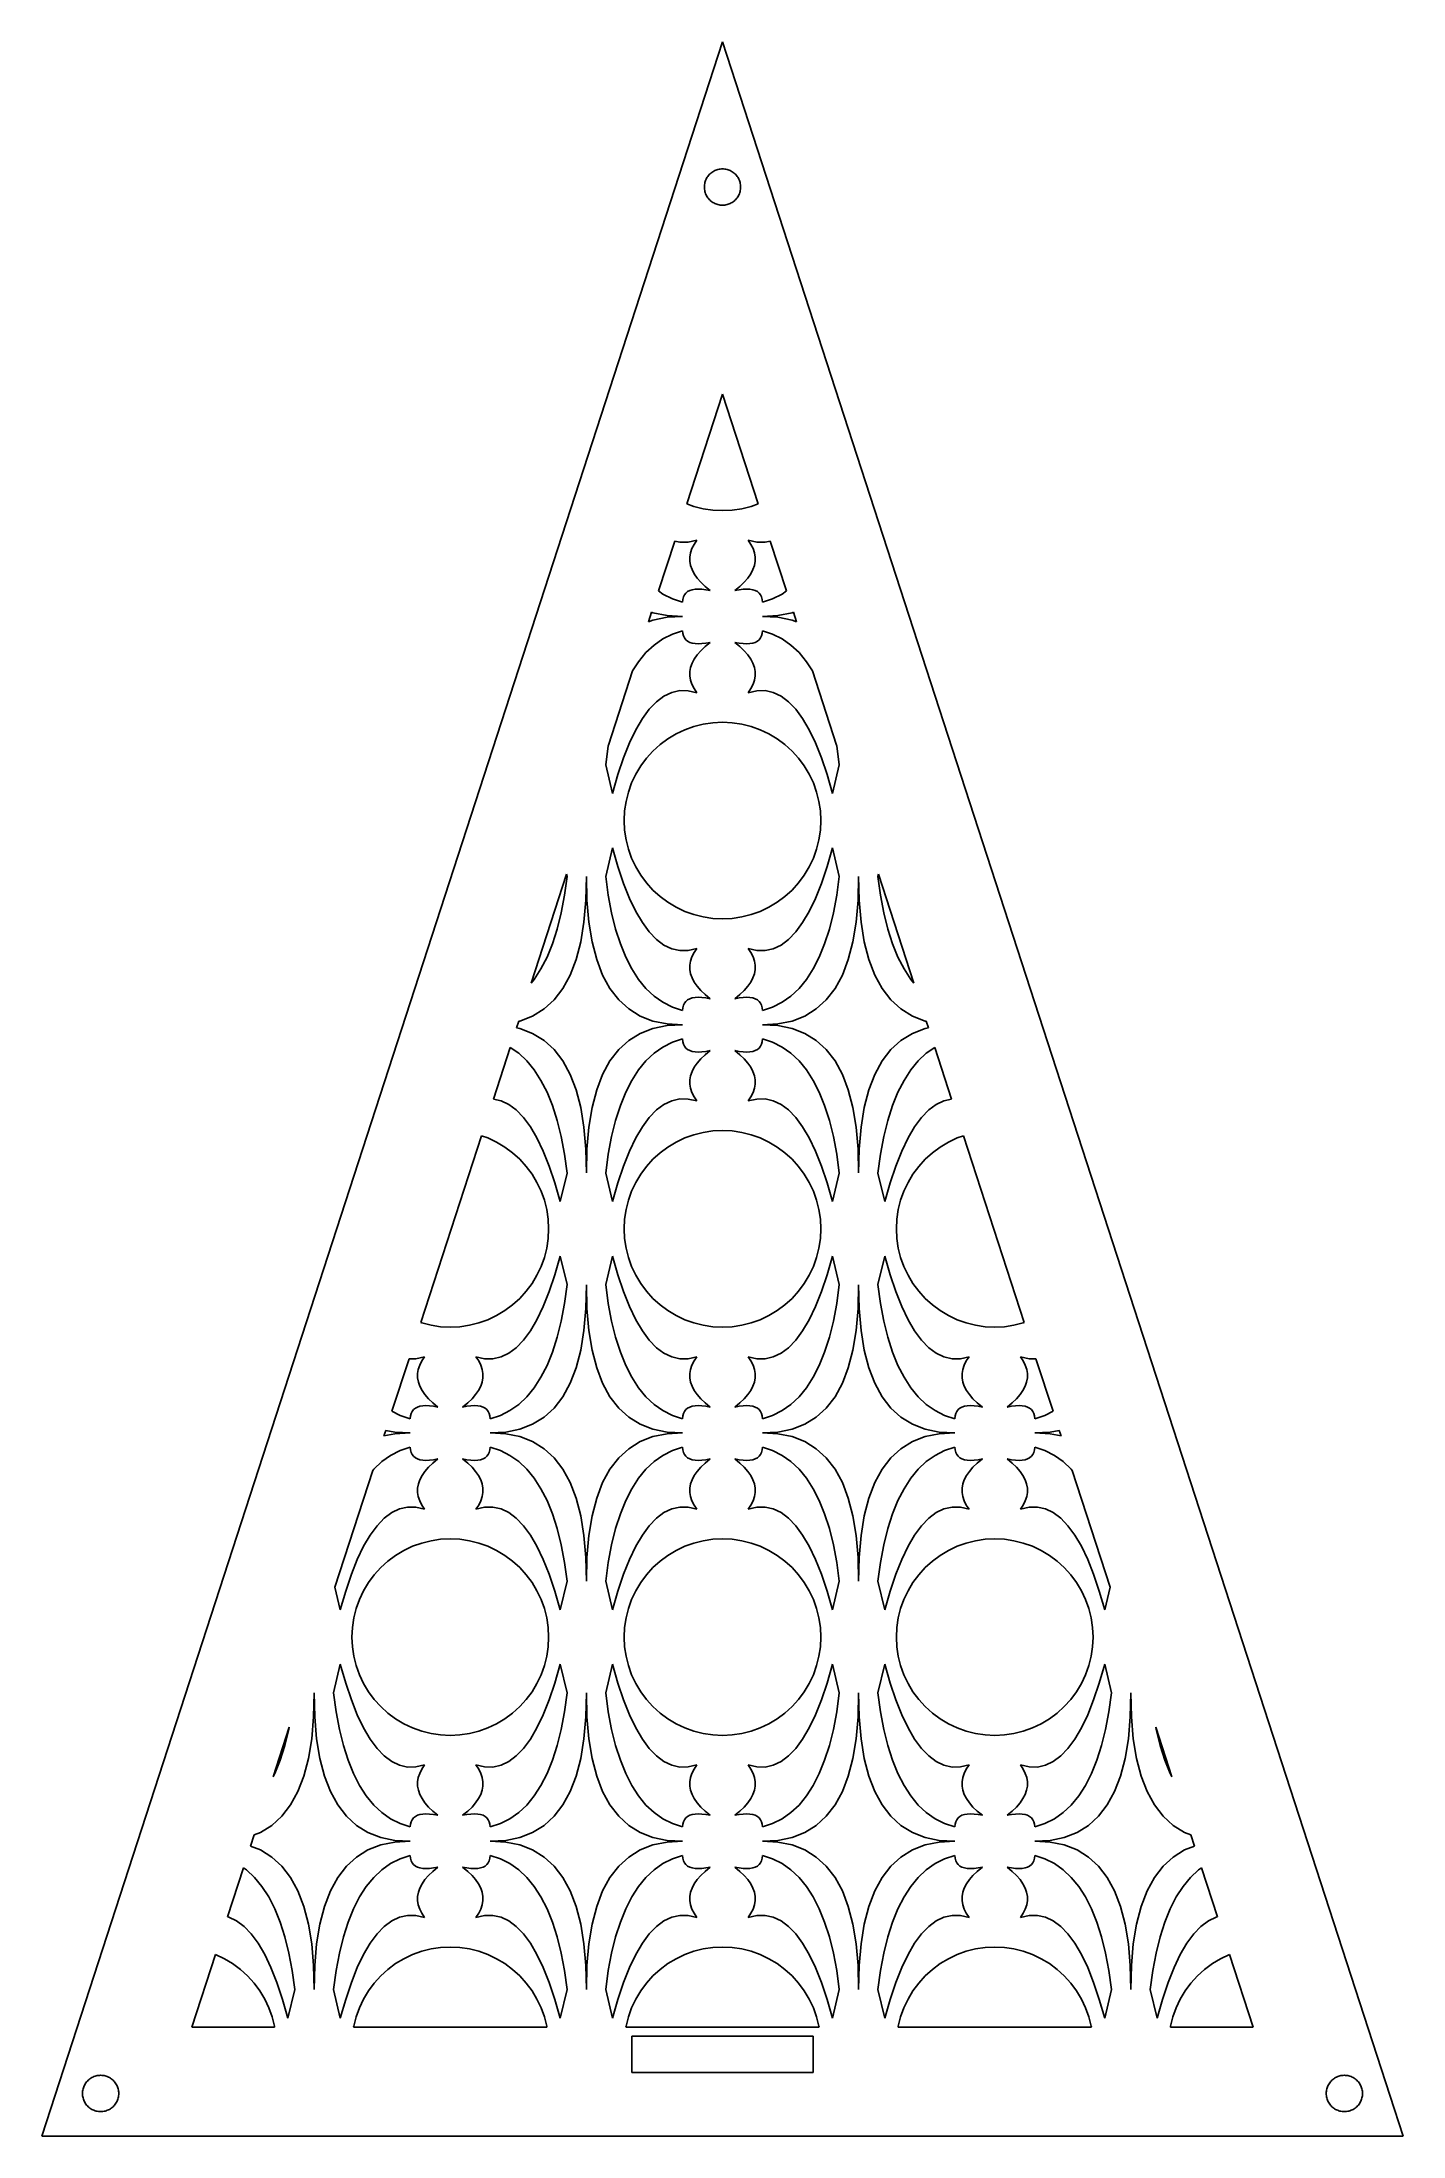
# Model space of a CAD drawing. Header units: metres. Extents: x -75 to 75, y 0 to 231.
import ezdxf

# ---------------------------------------------------------------- set-up
doc = ezdxf.new("R2010")
doc.units = ezdxf.units.M

msp = doc.modelspace()

# ---------------------------------------------------------------- linework, layer by layer
for p, q in [((0, 230.826), (-75, 0)), ((75, 0), (0, 230.826)), ((-2, 214.826), (-1.99605, 214.952)), ((-1.99605, 214.701), (-2, 214.826)), ((-1.99605, 214.952), (-1.98422, 215.077)), ((-1.98422, 214.576), (-1.99605, 214.701)), ((-1.98422, 215.077), (-1.96457, 215.201)), ((-1.96457, 215.201), (-1.93716, 215.324)), ((-1.93716, 215.324), (-1.9021, 215.444)), ((-1.9021, 215.444), (-1.85954, 215.562)), ((-1.85954, 215.562), (-1.80965, 215.678)), ((-1.80965, 215.678), (-1.75261, 215.79)), ((-1.75261, 215.79), (-1.68864, 215.898)), ((-1.68864, 215.898), (-1.61803, 216.002)), ((-1.61803, 216.002), (-1.54102, 216.101)), ((-1.54102, 216.101), (-1.45793, 216.195)), ((-1.45793, 216.195), (-1.36908, 216.284)), ((-1.36908, 216.284), (-1.27484, 216.367)), ((-1.27484, 216.367), (-1.17557, 216.444)), ((-1.17557, 216.444), (-1.07164, 216.515)), ((-1.07164, 216.515), (-0.9635, 216.579)), ((-0.9635, 216.579), (-0.85155, 216.636)), ((-0.85155, 216.636), (-0.73624, 216.686)), ((-0.73624, 216.686), (-0.61803, 216.728)), ((-0.61803, 216.728), (-0.49738, 216.763)), ((-0.49738, 216.763), (-0.37476, 216.791)), ((-0.37476, 216.791), (-0.25066, 216.81)), ((-0.25066, 216.81), (-0.12558, 216.822)), ((-0.12558, 216.822), (0, 216.826)), ((0, 216.826), (0.12558, 216.822)), ((0.12558, 216.822), (0.25066, 216.81)), ((0.25066, 216.81), (0.37476, 216.791)), ((0.37476, 216.791), (0.49738, 216.763)), ((0.49738, 216.763), (0.61803, 216.728)), ((0.61803, 216.728), (0.73624, 216.686)), ((0.73624, 216.686), (0.85155, 216.636)), ((0.85155, 216.636), (0.9635, 216.579)), ((0.9635, 216.579), (1.07164, 216.515)), ((1.07164, 216.515), (1.17557, 216.444)), ((1.17557, 216.444), (1.27484, 216.367)), ((1.27484, 216.367), (1.36908, 216.284)), ((1.36908, 216.284), (1.45793, 216.195)), ((1.45793, 216.195), (1.54102, 216.101)), ((1.54102, 216.101), (1.61803, 216.002)), ((1.61803, 216.002), (1.68864, 215.898)), ((1.68864, 215.898), (1.75261, 215.79)), ((1.75261, 215.79), (1.80965, 215.678)), ((1.80965, 215.678), (1.85954, 215.562)), ((1.85954, 215.562), (1.9021, 215.444)), ((1.9021, 215.444), (1.93716, 215.324)), ((1.93716, 215.324), (1.96457, 215.201)), ((1.96457, 215.201), (1.98422, 215.077)), ((1.98422, 215.077), (1.99605, 214.952)), ((1.99605, 214.701), (1.98422, 214.576)), ((1.99605, 214.952), (2, 214.826)), ((2, 214.826), (1.99605, 214.701)), ((-1.96457, 214.451), (-1.98422, 214.576)), ((-1.93716, 214.329), (-1.96457, 214.451)), ((-1.9021, 214.208), (-1.93716, 214.329)), ((-1.85954, 214.09), (-1.9021, 214.208)), ((-1.80965, 213.975), (-1.85954, 214.09)), ((-1.75261, 213.863), (-1.80965, 213.975)), ((-1.68864, 213.755), (-1.75261, 213.863)), ((-1.61803, 213.651), (-1.68864, 213.755)), ((-1.54102, 213.551), (-1.61803, 213.651)), ((-1.45793, 213.457), (-1.54102, 213.551)), ((-1.36908, 213.368), (-1.45793, 213.457)), ((-1.27484, 213.285), (-1.36908, 213.368)), ((-1.17557, 213.208), (-1.27484, 213.285)), ((-1.07164, 213.138), (-1.17557, 213.208)), ((-0.9635, 213.074), (-1.07164, 213.138)), ((-0.85155, 213.017), (-0.9635, 213.074)), ((-0.73624, 212.967), (-0.85155, 213.017)), ((-0.61803, 212.924), (-0.73624, 212.967)), ((-0.49738, 212.889), (-0.61803, 212.924)), ((-0.37476, 212.862), (-0.49738, 212.889)), ((-0.25066, 212.842), (-0.37476, 212.862)), ((-0.12558, 212.83), (-0.25066, 212.842)), ((0, 212.826), (-0.12558, 212.83)), ((0.12558, 212.83), (0, 212.826)), ((0.25066, 212.842), (0.12558, 212.83)), ((0.37476, 212.862), (0.25066, 212.842)), ((0.49738, 212.889), (0.37476, 212.862)), ((0.61803, 212.924), (0.49738, 212.889)), ((0.73624, 212.967), (0.61803, 212.924)), ((0.85155, 213.017), (0.73624, 212.967)), ((0.9635, 213.074), (0.85155, 213.017)), ((1.07164, 213.138), (0.9635, 213.074)), ((1.17557, 213.208), (1.07164, 213.138)), ((1.27484, 213.285), (1.17557, 213.208)), ((1.36908, 213.368), (1.27484, 213.285)), ((1.45793, 213.457), (1.36908, 213.368)), ((1.54102, 213.551), (1.45793, 213.457)), ((1.61803, 213.651), (1.54102, 213.551)), ((1.68864, 213.755), (1.61803, 213.651)), ((1.75261, 213.863), (1.68864, 213.755)), ((1.80965, 213.975), (1.75261, 213.863)), ((1.85954, 214.09), (1.80965, 213.975)), ((1.9021, 214.208), (1.85954, 214.09)), ((1.93716, 214.329), (1.9021, 214.208)), ((1.96457, 214.451), (1.93716, 214.329)), ((1.98422, 214.576), (1.96457, 214.451)), ((-3.92671, 179.908), (0, 191.993)), ((0, 191.993), (3.92671, 179.908)), ((-3.146, 179.629), (-3.92671, 179.908)), ((-2.11433, 179.371), (-3.146, 179.629)), ((-1.06229, 179.214), (-2.11433, 179.371)), ((0, 179.162), (-1.06229, 179.214)), ((1.06226, 179.214), (0, 179.162)), ((2.11429, 179.371), (1.06226, 179.214)), ((3.146, 179.629), (2.11429, 179.371)), ((3.92671, 179.908), (3.146, 179.629)), ((-7.04666, 170.306), (-5.26064, 175.803)), ((-5.26064, 175.803), (-4.70752, 175.68)), ((-4.70752, 175.68), (-3.78383, 175.69)), ((-3.78383, 175.69), (-2.82724, 175.907)), ((-3.13815, 175.44), (-3.37062, 174.974)), ((-2.82724, 175.907), (-3.13815, 175.44)), ((3.13817, 175.44), (2.82724, 175.907)), ((2.82724, 175.907), (3.78383, 175.69)), ((3.37062, 174.974), (3.13817, 175.44)), ((3.78383, 175.69), (4.70752, 175.68)), ((4.70752, 175.68), (5.26064, 175.803)), ((5.26064, 175.803), (7.04666, 170.306)), ((-3.52437, 174.509), (-3.59941, 174.045)), ((-3.59941, 174.045), (-3.59578, 173.581)), ((-3.59578, 173.581), (-3.5134, 173.118)), ((-3.37062, 174.974), (-3.52437, 174.509)), ((3.52437, 174.509), (3.37062, 174.974)), ((3.5134, 173.118), (3.59578, 173.581)), ((3.59941, 174.045), (3.52437, 174.509)), ((3.59578, 173.581), (3.59941, 174.045)), ((-3.5134, 173.118), (-3.35236, 172.656)), ((-3.35236, 172.656), (-3.11263, 172.195)), ((-3.11263, 172.195), (-2.79416, 171.734)), ((-2.79416, 171.734), (-2.39703, 171.275)), ((-2.39703, 171.275), (-1.9212, 170.816)), ((-1.9212, 170.816), (-1.36713, 170.358)), ((1.36713, 170.358), (1.92119, 170.816)), ((1.92119, 170.816), (2.39703, 171.275)), ((2.39703, 171.275), (2.79416, 171.734)), ((2.79416, 171.734), (3.11261, 172.195)), ((3.11261, 172.195), (3.35236, 172.656)), ((3.35236, 172.656), (3.5134, 173.118)), ((-6.57014, 169.97), (-7.04666, 170.306)), ((-5.52484, 169.443), (-6.57014, 169.97)), ((-4.40421, 169.073), (-5.52484, 169.443)), ((-4.37421, 169.376), (-4.40421, 169.073)), ((-4.30362, 169.644), (-4.37421, 169.376)), ((-4.19244, 169.876), (-4.30362, 169.644)), ((-4.04073, 170.072), (-4.19244, 169.876)), ((-3.84842, 170.233), (-4.04073, 170.072)), ((-3.61557, 170.358), (-3.84842, 170.233)), ((-3.3421, 170.447), (-3.61557, 170.358)), ((-3.02811, 170.501), (-3.3421, 170.447)), ((-2.67357, 170.519), (-3.02811, 170.501)), ((-2.27844, 170.501), (-2.67357, 170.519)), ((-1.84279, 170.447), (-2.27844, 170.501)), ((-1.36713, 170.358), (-1.84279, 170.447)), ((1.84279, 170.447), (1.36713, 170.358)), ((2.27847, 170.501), (1.84279, 170.447)), ((2.67357, 170.519), (2.27847, 170.501)), ((3.02812, 170.501), (2.67357, 170.519)), ((3.34213, 170.447), (3.02812, 170.501)), ((3.61557, 170.358), (3.34213, 170.447)), ((3.84842, 170.233), (3.61557, 170.358)), ((4.04073, 170.072), (3.84842, 170.233)), ((4.19244, 169.876), (4.04073, 170.072)), ((4.30362, 169.644), (4.19244, 169.876)), ((4.37421, 169.376), (4.30362, 169.644)), ((4.40421, 169.073), (4.37421, 169.376)), ((5.52484, 169.443), (4.40421, 169.073)), ((6.57014, 169.97), (5.52484, 169.443)), ((7.04666, 170.306), (6.57014, 169.97)), ((-8.15115, 166.907), (-7.80911, 167.959)), ((-7.66782, 167.096), (-8.15115, 166.907)), ((-7.80911, 167.959), (-7.66782, 167.904)), ((-7.66782, 167.904), (-6.11082, 167.586)), ((-6.11082, 167.414), (-7.66782, 167.096)), ((-6.11082, 167.586), (-4.40726, 167.5)), ((-4.40726, 167.5), (-6.11082, 167.414)), ((4.40726, 167.5), (6.11079, 167.586)), ((6.11082, 167.414), (4.40726, 167.5)), ((6.11079, 167.586), (7.66779, 167.904)), ((7.66782, 167.096), (6.11082, 167.414)), ((7.66779, 167.904), (7.80911, 167.959)), ((8.15115, 166.907), (7.66782, 167.096)), ((7.80911, 167.959), (8.15115, 166.907)), ((-8.43449, 163.506), (-7.54005, 164.346)), ((-7.54005, 164.346), (-6.57014, 165.03)), ((-6.57014, 165.03), (-5.52484, 165.557)), ((-5.52484, 165.557), (-4.40421, 165.927)), ((-4.40421, 165.927), (-4.37421, 165.624)), ((-4.37421, 165.624), (-4.30362, 165.356)), ((-4.30362, 165.356), (-4.19244, 165.124)), ((-4.19244, 165.124), (-4.04073, 164.928)), ((-4.04073, 164.928), (-3.84842, 164.767)), ((-3.84842, 164.767), (-3.61557, 164.642)), ((-3.61557, 164.642), (-3.34213, 164.553)), ((-3.34213, 164.553), (-3.02812, 164.499)), ((-3.02812, 164.499), (-2.67357, 164.481)), ((-2.67357, 164.481), (-2.27847, 164.499)), ((-1.92119, 164.184), (-2.39703, 163.725)), ((-2.27847, 164.499), (-1.84279, 164.553)), ((-1.36713, 164.642), (-1.92119, 164.184)), ((-1.84279, 164.553), (-1.36713, 164.642)), ((1.9212, 164.184), (1.36713, 164.642)), ((1.36713, 164.642), (1.84279, 164.553)), ((1.84279, 164.553), (2.27844, 164.499)), ((2.39703, 163.725), (1.9212, 164.184)), ((2.27844, 164.499), (2.67357, 164.481)), ((2.67357, 164.481), (3.02811, 164.499)), ((3.02811, 164.499), (3.3421, 164.553)), ((3.3421, 164.553), (3.61557, 164.642)), ((3.61557, 164.642), (3.84842, 164.767)), ((3.84842, 164.767), (4.04073, 164.928)), ((4.04073, 164.928), (4.19244, 165.124)), ((4.19244, 165.124), (4.30362, 165.356)), ((4.30362, 165.356), (4.37421, 165.624)), ((4.37421, 165.624), (4.40421, 165.927)), ((4.40421, 165.927), (5.52484, 165.557)), ((5.52484, 165.557), (6.57014, 165.03)), ((6.57014, 165.03), (7.54005, 164.346)), ((7.54005, 164.346), (8.43452, 163.506)), ((-9.91158, 161.489), (-9.25348, 162.509)), ((-9.25348, 162.509), (-8.43449, 163.506)), ((-3.5134, 161.882), (-3.59578, 161.419)), ((-3.35236, 162.344), (-3.5134, 161.882)), ((-3.11261, 162.805), (-3.35236, 162.344)), ((-2.79416, 163.266), (-3.11261, 162.805)), ((-2.39703, 163.725), (-2.79416, 163.266)), ((2.79416, 163.266), (2.39703, 163.725)), ((3.11263, 162.805), (2.79416, 163.266)), ((3.35236, 162.344), (3.11263, 162.805)), ((3.5134, 161.882), (3.35236, 162.344)), ((3.59578, 161.419), (3.5134, 161.882)), ((8.43452, 163.506), (9.25348, 162.509)), ((9.25348, 162.509), (9.91156, 161.489)), ((-12.5714, 153.303), (-9.91158, 161.489)), ((-4.70752, 159.32), (-5.59795, 159.122)), ((-3.78383, 159.31), (-4.70752, 159.32)), ((-2.82724, 159.093), (-3.78383, 159.31)), ((-3.59578, 161.419), (-3.59941, 160.955)), ((-3.59941, 160.955), (-3.52437, 160.491)), ((-3.52437, 160.491), (-3.37062, 160.026)), ((-3.37062, 160.026), (-3.13817, 159.56)), ((-3.13817, 159.56), (-2.82724, 159.093)), ((2.82724, 159.093), (3.13815, 159.56)), ((3.78383, 159.31), (2.82724, 159.093)), ((3.13815, 159.56), (3.37062, 160.026)), ((3.37062, 160.026), (3.52437, 160.491)), ((3.52437, 160.491), (3.59941, 160.955)), ((3.59941, 160.955), (3.59578, 161.419)), ((4.70752, 159.32), (3.78383, 159.31)), ((5.59795, 159.122), (4.70752, 159.32)), ((9.91156, 161.489), (12.5714, 153.303)), ((-8.06964, 157.282), (-8.82698, 156.253)), ((-7.27899, 158.103), (-8.06964, 157.282)), ((-6.45511, 158.716), (-7.27899, 158.103)), ((-5.59795, 159.122), (-6.45511, 158.716)), ((6.45511, 158.716), (5.59795, 159.122)), ((7.27901, 158.103), (6.45511, 158.716)), ((8.06964, 157.282), (7.27901, 158.103)), ((8.82701, 156.253), (8.06964, 157.282)), ((-9.5511, 155.017), (-10.2419, 153.573)), ((-8.82698, 156.253), (-9.5511, 155.017)), ((-5.10884, 154.558), (-4.14738, 155.013)), ((-4.14738, 155.013), (-3.146, 155.371)), ((-3.146, 155.371), (-2.11429, 155.629)), ((-2.11429, 155.629), (-1.06226, 155.786)), ((-1.06226, 155.786), (0, 155.838)), ((0, 155.838), (1.06229, 155.786)), ((1.06229, 155.786), (2.11433, 155.629)), ((2.11433, 155.629), (3.146, 155.371)), ((3.146, 155.371), (4.14738, 155.013)), ((4.14738, 155.013), (5.10884, 154.558)), ((9.5511, 155.017), (8.82701, 156.253)), ((10.2419, 153.573), (9.5511, 155.017)), ((-12.8739, 151.149), (-12.583, 153.241)), ((-12.583, 153.241), (-12.5714, 153.303)), ((-10.2419, 153.573), (-10.8995, 151.921)), ((-8.37764, 151.875), (-7.66342, 152.663)), ((-7.66342, 152.663), (-6.87535, 153.378)), ((-6.87535, 153.378), (-6.0211, 154.011)), ((-6.0211, 154.011), (-5.10884, 154.558)), ((5.10884, 154.558), (6.0211, 154.011)), ((6.0211, 154.011), (6.87535, 153.378)), ((6.87535, 153.378), (7.66342, 152.663)), ((7.66342, 152.663), (8.37764, 151.875)), ((10.8995, 151.921), (10.2419, 153.573)), ((12.5714, 153.303), (12.583, 153.241)), ((12.583, 153.241), (12.8739, 151.149)), ((-12.1146, 147.995), (-12.8739, 151.149)), ((-11.5238, 150.061), (-12.1146, 147.995)), ((-10.8995, 151.921), (-11.5238, 150.061)), ((-10.0127, 149.147), (-9.55798, 150.109)), ((-9.55798, 150.109), (-9.01122, 151.021)), ((-9.01122, 151.021), (-8.37764, 151.875)), ((8.37764, 151.875), (9.01122, 151.021)), ((9.01122, 151.021), (9.55798, 150.109)), ((9.55798, 150.109), (10.0127, 149.147)), ((11.5238, 150.061), (10.8995, 151.921)), ((12.1146, 147.995), (11.5238, 150.061)), ((12.8739, 151.149), (12.1146, 147.995)), ((-10.6294, 147.114), (-10.371, 148.146)), ((-10.371, 148.146), (-10.0127, 149.147)), ((10.0127, 149.147), (10.371, 148.146)), ((10.371, 148.146), (10.6295, 147.114)), ((-10.8377, 145), (-10.7855, 146.062)), ((-10.7855, 146.062), (-10.6294, 147.114)), ((10.6295, 147.114), (10.7855, 146.062)), ((10.7855, 146.062), (10.8377, 145)), ((-10.7855, 143.938), (-10.8377, 145)), ((-10.6295, 142.886), (-10.7855, 143.938)), ((10.7855, 143.938), (10.6294, 142.886)), ((10.8377, 145), (10.7855, 143.938)), ((-12.8739, 138.851), (-12.1146, 142.005)), ((-12.1146, 142.005), (-11.5238, 139.939)), ((-10.371, 141.854), (-10.6295, 142.886)), ((-10.0127, 140.853), (-10.371, 141.854)), ((-9.55798, 139.891), (-10.0127, 140.853)), ((10.0127, 140.853), (9.55798, 139.891)), ((10.371, 141.854), (10.0127, 140.853)), ((10.6294, 142.886), (10.371, 141.854)), ((11.5238, 139.939), (12.1146, 142.005)), ((12.1146, 142.005), (12.8739, 138.851)), ((-21.0968, 127.064), (-17.186, 139.1)), ((-17.1261, 138.851), (-17.417, 136.759)), ((-17.186, 139.1), (-17.1261, 138.851)), ((-15.0591, 136.212), (-15, 138.844)), ((-15, 138.844), (-14.9409, 136.212)), ((-12.583, 136.759), (-12.8739, 138.851)), ((-11.5238, 139.939), (-10.8995, 138.079)), ((-9.01122, 138.979), (-9.55798, 139.891)), ((-8.37764, 138.125), (-9.01122, 138.979)), ((9.01118, 138.979), (8.37764, 138.125)), ((9.55798, 139.891), (9.01118, 138.979)), ((10.8995, 138.079), (11.5238, 139.939)), ((12.8739, 138.851), (12.583, 136.759)), ((14.9409, 136.212), (15, 138.844)), ((15, 138.844), (15.0591, 136.212)), ((17.1261, 138.851), (17.186, 139.1)), ((17.417, 136.759), (17.1261, 138.851)), ((17.186, 139.1), (21.0968, 127.064)), ((-17.417, 136.759), (-17.7833, 134.823)), ((-15.2682, 133.805), (-15.0591, 136.212)), ((-14.9409, 136.212), (-14.7319, 133.805)), ((-12.2167, 134.823), (-12.583, 136.759)), ((-10.8995, 138.079), (-10.2419, 136.427)), ((-10.2419, 136.427), (-9.5511, 134.983)), ((-7.66342, 137.337), (-8.37764, 138.125)), ((-6.87535, 136.622), (-7.66342, 137.337)), ((-6.0211, 135.989), (-6.87535, 136.622)), ((6.87535, 136.622), (6.0211, 135.989)), ((7.66339, 137.337), (6.87535, 136.622)), ((8.37764, 138.125), (7.66339, 137.337)), ((9.5511, 134.983), (10.2419, 136.427)), ((10.2419, 136.427), (10.8995, 138.079)), ((12.583, 136.759), (12.2167, 134.823)), ((14.7318, 133.805), (14.9409, 136.212)), ((15.0591, 136.212), (15.2681, 133.805)), ((17.7833, 134.823), (17.417, 136.759)), ((-17.7833, 134.823), (-18.225, 133.043)), ((-11.775, 133.043), (-12.2167, 134.823)), ((-9.5511, 134.983), (-8.82701, 133.747)), ((-5.10884, 135.442), (-6.0211, 135.989)), ((-4.14738, 134.987), (-5.10884, 135.442)), ((-3.146, 134.629), (-4.14738, 134.987)), ((-2.11433, 134.371), (-3.146, 134.629)), ((-1.06229, 134.214), (-2.11433, 134.371)), ((0, 134.162), (-1.06229, 134.214)), ((1.06226, 134.214), (0, 134.162)), ((2.11429, 134.371), (1.06226, 134.214)), ((3.146, 134.629), (2.11429, 134.371)), ((4.14738, 134.987), (3.146, 134.629)), ((5.10884, 135.442), (4.14738, 134.987)), ((6.0211, 135.989), (5.10884, 135.442)), ((8.82698, 133.747), (9.5511, 134.983)), ((12.2167, 134.823), (11.775, 133.043)), ((18.225, 133.043), (17.7833, 134.823)), ((-18.225, 133.043), (-18.7422, 131.42)), ((-16.1355, 129.687), (-15.627, 131.63)), ((-15.627, 131.63), (-15.2682, 133.805)), ((-14.7319, 133.805), (-14.3731, 131.63)), ((-14.3731, 131.63), (-13.8645, 129.687)), ((-11.2578, 131.42), (-11.775, 133.043)), ((-8.82701, 133.747), (-8.06964, 132.718)), ((-8.06964, 132.718), (-7.27901, 131.897)), ((-7.27901, 131.897), (-6.45511, 131.284)), ((6.45511, 131.284), (7.27899, 131.897)), ((7.27899, 131.897), (8.06964, 132.718)), ((8.06964, 132.718), (8.82698, 133.747)), ((11.775, 133.043), (11.2578, 131.42)), ((13.8645, 129.687), (14.373, 131.63)), ((14.373, 131.63), (14.7318, 133.805)), ((15.2681, 133.805), (15.6269, 131.63)), ((15.6269, 131.63), (16.1355, 129.687)), ((18.7422, 131.42), (18.225, 133.043)), ((-19.3349, 129.954), (-20.003, 128.644)), ((-18.7422, 131.42), (-19.3349, 129.954)), ((-16.7939, 127.977), (-16.1355, 129.687)), ((-13.8645, 129.687), (-13.2061, 127.977)), ((-10.6651, 129.954), (-11.2578, 131.42)), ((-9.99706, 128.644), (-10.6651, 129.954)), ((-6.45511, 131.284), (-5.59795, 130.878)), ((-5.59795, 130.878), (-4.70752, 130.68)), ((-4.70752, 130.68), (-3.78383, 130.69)), ((-3.78383, 130.69), (-2.82724, 130.907)), ((-3.52437, 129.509), (-3.59941, 129.045)), ((-3.37062, 129.974), (-3.52437, 129.509)), ((-3.13815, 130.44), (-3.37062, 129.974)), ((-2.82724, 130.907), (-3.13815, 130.44)), ((3.13817, 130.44), (2.82724, 130.907)), ((2.82724, 130.907), (3.78383, 130.69)), ((3.37062, 129.974), (3.13817, 130.44)), ((3.52437, 129.509), (3.37062, 129.974)), ((3.59941, 129.045), (3.52437, 129.509)), ((3.78383, 130.69), (4.70752, 130.68)), ((4.70752, 130.68), (5.59795, 130.878)), ((5.59795, 130.878), (6.45511, 131.284)), ((10.6651, 129.954), (9.99702, 128.644)), ((11.2578, 131.42), (10.6651, 129.954)), ((13.2061, 127.977), (13.8645, 129.687)), ((16.1355, 129.687), (16.7939, 127.977)), ((19.3349, 129.954), (18.7422, 131.42)), ((20.0029, 128.644), (19.3349, 129.954)), ((-20.7465, 127.49), (-21.0968, 127.064)), ((-20.003, 128.644), (-20.7465, 127.49)), ((-17.602, 126.498), (-16.7939, 127.977)), ((-13.2061, 127.977), (-12.398, 126.498)), ((-9.25348, 127.491), (-9.99706, 128.644)), ((-8.43452, 126.494), (-9.25348, 127.491)), ((-3.59941, 129.045), (-3.59578, 128.581)), ((-3.59578, 128.581), (-3.5134, 128.118)), ((-3.5134, 128.118), (-3.35236, 127.656)), ((-3.35236, 127.656), (-3.11263, 127.195)), ((-3.11263, 127.195), (-2.79416, 126.734)), ((2.79416, 126.734), (3.11261, 127.195)), ((3.11261, 127.195), (3.35236, 127.656)), ((3.35236, 127.656), (3.5134, 128.118)), ((3.5134, 128.118), (3.59578, 128.581)), ((3.59578, 128.581), (3.59941, 129.045)), ((9.25346, 127.49), (8.43449, 126.494)), ((9.99702, 128.644), (9.25346, 127.49)), ((12.398, 126.498), (13.2061, 127.977)), ((16.7939, 127.977), (17.602, 126.498)), ((20.7465, 127.491), (20.0029, 128.644)), ((21.0968, 127.064), (20.7465, 127.491)), ((-19.6675, 124.237), (-18.5599, 125.251)), ((-18.5599, 125.251), (-17.602, 126.498)), ((-12.398, 126.498), (-11.4401, 125.251)), ((-11.4401, 125.251), (-10.3325, 124.237)), ((-7.54005, 125.654), (-8.43452, 126.494)), ((-6.57014, 124.97), (-7.54005, 125.654)), ((-5.52484, 124.443), (-6.57014, 124.97)), ((-4.19244, 124.876), (-4.30362, 124.644)), ((-4.04073, 125.072), (-4.19244, 124.876)), ((-3.84842, 125.233), (-4.04073, 125.072)), ((-3.61557, 125.358), (-3.84842, 125.233)), ((-3.3421, 125.447), (-3.61557, 125.358)), ((-3.02811, 125.501), (-3.3421, 125.447)), ((-2.67357, 125.519), (-3.02811, 125.501)), ((-2.79416, 126.734), (-2.39703, 126.275)), ((-2.27844, 125.501), (-2.67357, 125.519)), ((-2.39703, 126.275), (-1.9212, 125.816)), ((-1.84279, 125.447), (-2.27844, 125.501)), ((-1.9212, 125.816), (-1.36713, 125.358)), ((-1.36713, 125.358), (-1.84279, 125.447)), ((1.36713, 125.358), (1.92119, 125.816)), ((1.84279, 125.447), (1.36713, 125.358)), ((2.27847, 125.501), (1.84279, 125.447)), ((1.92119, 125.816), (2.39703, 126.275)), ((2.67357, 125.519), (2.27847, 125.501)), ((2.39703, 126.275), (2.79416, 126.734)), ((3.02812, 125.501), (2.67357, 125.519)), ((3.34213, 125.447), (3.02812, 125.501)), ((3.61557, 125.358), (3.34213, 125.447)), ((3.84842, 125.233), (3.61557, 125.358)), ((4.04073, 125.072), (3.84842, 125.233)), ((4.19244, 124.876), (4.04073, 125.072)), ((4.30362, 124.644), (4.19244, 124.876)), ((6.57014, 124.97), (5.52484, 124.443)), ((7.54002, 125.654), (6.57014, 124.97)), ((8.43449, 126.494), (7.54002, 125.654)), ((10.3325, 124.237), (11.4401, 125.251)), ((11.4401, 125.251), (12.398, 126.498)), ((17.602, 126.498), (18.5599, 125.251)), ((18.5599, 125.251), (19.6675, 124.237)), ((-22.6875, 122.168), (-22.4567, 122.879)), ((-22.4567, 122.879), (-22.3322, 122.904)), ((-22.3322, 122.904), (-20.925, 123.454)), ((-20.925, 123.454), (-19.6675, 124.237)), ((-10.3325, 124.237), (-9.075, 123.454)), ((-9.075, 123.454), (-7.66782, 122.904)), ((-7.66782, 122.904), (-6.11082, 122.586)), ((-6.11082, 122.414), (-7.66782, 122.096)), ((-6.11082, 122.586), (-4.40726, 122.5)), ((-4.40726, 122.5), (-6.11082, 122.414)), ((-4.40421, 124.073), (-5.52484, 124.443)), ((-4.37421, 124.376), (-4.40421, 124.073)), ((-4.30362, 124.644), (-4.37421, 124.376)), ((4.37421, 124.376), (4.30362, 124.644)), ((4.40421, 124.073), (4.37421, 124.376)), ((5.52484, 124.443), (4.40421, 124.073)), ((4.40726, 122.5), (6.11079, 122.586)), ((6.11082, 122.414), (4.40726, 122.5)), ((6.11079, 122.586), (7.66779, 122.904)), ((7.66782, 122.096), (6.11082, 122.414)), ((7.66779, 122.904), (9.075, 123.454)), ((9.075, 123.454), (10.3325, 124.237)), ((19.6675, 124.237), (20.925, 123.454)), ((20.925, 123.454), (22.3322, 122.904)), ((22.3322, 122.904), (22.4567, 122.879)), ((22.4567, 122.879), (22.6875, 122.168)), ((-22.3322, 122.096), (-22.6875, 122.168)), ((-20.925, 121.545), (-22.3322, 122.096)), ((-19.6675, 120.763), (-20.925, 121.545)), ((-18.5599, 119.749), (-19.6675, 120.763)), ((-10.3325, 120.763), (-11.4401, 119.749)), ((-9.075, 121.545), (-10.3325, 120.763)), ((-7.66782, 122.096), (-9.075, 121.545)), ((-7.54005, 119.346), (-6.57014, 120.03)), ((-6.57014, 120.03), (-5.52484, 120.557)), ((-5.52484, 120.557), (-4.40421, 120.927)), ((-4.40421, 120.927), (-4.37421, 120.624)), ((-4.37421, 120.624), (-4.30362, 120.356)), ((-4.30362, 120.356), (-4.19244, 120.124)), ((-4.19244, 120.124), (-4.04073, 119.928)), ((4.04073, 119.928), (4.19244, 120.124)), ((4.19244, 120.124), (4.30362, 120.356)), ((4.30362, 120.356), (4.37421, 120.624)), ((4.37421, 120.624), (4.40421, 120.927)), ((4.40421, 120.927), (5.52484, 120.557)), ((5.52484, 120.557), (6.57014, 120.03)), ((6.57014, 120.03), (7.54005, 119.346)), ((9.075, 121.545), (7.66782, 122.096)), ((10.3325, 120.763), (9.075, 121.545)), ((11.4401, 119.749), (10.3325, 120.763)), ((19.6675, 120.763), (18.5599, 119.749)), ((20.925, 121.545), (19.6675, 120.763)), ((22.3322, 122.096), (20.925, 121.545)), ((22.6875, 122.168), (22.3322, 122.096)), ((-25.2413, 114.309), (-23.3913, 120.003)), ((-23.3913, 120.003), (-22.4599, 119.346)), ((-22.4599, 119.346), (-21.5655, 118.506)), ((-21.5655, 118.506), (-20.7465, 117.509)), ((-17.602, 118.502), (-18.5599, 119.749)), ((-16.7939, 117.023), (-17.602, 118.502)), ((-12.398, 118.502), (-13.2061, 117.023)), ((-11.4401, 119.749), (-12.398, 118.502)), ((-9.25348, 117.509), (-8.43449, 118.506)), ((-8.43449, 118.506), (-7.54005, 119.346)), ((-4.04073, 119.928), (-3.84842, 119.767)), ((-3.84842, 119.767), (-3.61557, 119.642)), ((-3.61557, 119.642), (-3.34213, 119.553)), ((-3.11261, 117.805), (-3.35236, 117.344)), ((-3.34213, 119.553), (-3.02812, 119.499)), ((-2.79416, 118.266), (-3.11261, 117.805)), ((-3.02812, 119.499), (-2.67357, 119.481)), ((-2.39703, 118.725), (-2.79416, 118.266)), ((-2.67357, 119.481), (-2.27847, 119.499)), ((-1.92119, 119.184), (-2.39703, 118.725)), ((-2.27847, 119.499), (-1.84279, 119.553)), ((-1.36713, 119.642), (-1.92119, 119.184)), ((-1.84279, 119.553), (-1.36713, 119.642)), ((1.9212, 119.184), (1.36713, 119.642)), ((1.36713, 119.642), (1.84279, 119.553)), ((1.84279, 119.553), (2.27844, 119.499)), ((2.39703, 118.725), (1.9212, 119.184)), ((2.27844, 119.499), (2.67357, 119.481)), ((2.79416, 118.266), (2.39703, 118.725)), ((2.67357, 119.481), (3.02811, 119.499)), ((3.11263, 117.805), (2.79416, 118.266)), ((3.02811, 119.499), (3.3421, 119.553)), ((3.35236, 117.344), (3.11263, 117.805)), ((3.3421, 119.553), (3.61557, 119.642)), ((3.61557, 119.642), (3.84842, 119.767)), ((3.84842, 119.767), (4.04073, 119.928)), ((7.54005, 119.346), (8.43452, 118.506)), ((8.43452, 118.506), (9.25348, 117.509)), ((12.398, 118.502), (11.4401, 119.749)), ((13.2061, 117.023), (12.398, 118.502)), ((17.602, 118.502), (16.7939, 117.023)), ((18.5599, 119.749), (17.602, 118.502)), ((20.7465, 117.509), (21.5655, 118.506)), ((21.5655, 118.506), (22.4599, 119.346)), ((22.4599, 119.346), (23.3913, 120.003)), ((23.3913, 120.003), (25.2413, 114.309)), ((-20.7465, 117.509), (-20.0029, 116.356)), ((-20.0029, 116.356), (-19.3349, 115.046)), ((-16.1355, 115.313), (-16.7939, 117.023)), ((-13.2061, 117.023), (-13.8645, 115.313)), ((-10.6651, 115.046), (-9.99702, 116.356)), ((-9.99702, 116.356), (-9.25348, 117.509)), ((-3.59578, 116.419), (-3.59941, 115.955)), ((-3.59941, 115.955), (-3.52437, 115.491)), ((-3.5134, 116.882), (-3.59578, 116.419)), ((-3.52437, 115.491), (-3.37062, 115.026)), ((-3.35236, 117.344), (-3.5134, 116.882)), ((3.5134, 116.882), (3.35236, 117.344)), ((3.37062, 115.026), (3.52437, 115.491)), ((3.59578, 116.419), (3.5134, 116.882)), ((3.52437, 115.491), (3.59941, 115.955)), ((3.59941, 115.955), (3.59578, 116.419)), ((9.25348, 117.509), (9.99706, 116.356)), ((9.99706, 116.356), (10.6651, 115.046)), ((13.8645, 115.313), (13.2061, 117.023)), ((16.7939, 117.023), (16.1355, 115.313)), ((19.3349, 115.046), (20.003, 116.356)), ((20.003, 116.356), (20.7465, 117.509)), ((-24.4021, 114.122), (-25.2413, 114.309)), ((-23.5449, 113.716), (-24.4021, 114.122)), ((-22.721, 113.103), (-23.5449, 113.716)), ((-19.3349, 115.046), (-18.7422, 113.58)), ((-18.7422, 113.58), (-18.225, 111.957)), ((-15.6269, 113.37), (-16.1355, 115.313)), ((-15.2681, 111.195), (-15.6269, 113.37)), ((-14.373, 113.37), (-14.7318, 111.195)), ((-13.8645, 115.313), (-14.373, 113.37)), ((-11.775, 111.957), (-11.2578, 113.58)), ((-11.2578, 113.58), (-10.6651, 115.046)), ((-6.45511, 113.716), (-7.27899, 113.103)), ((-5.59795, 114.122), (-6.45511, 113.716)), ((-4.70752, 114.32), (-5.59795, 114.122)), ((-3.78383, 114.31), (-4.70752, 114.32)), ((-2.82724, 114.093), (-3.78383, 114.31)), ((-3.37062, 115.026), (-3.13817, 114.56)), ((-3.13817, 114.56), (-2.82724, 114.093)), ((2.82724, 114.093), (3.13815, 114.56)), ((3.78383, 114.31), (2.82724, 114.093)), ((3.13815, 114.56), (3.37062, 115.026)), ((4.70752, 114.32), (3.78383, 114.31)), ((5.59795, 114.122), (4.70752, 114.32)), ((6.45511, 113.716), (5.59795, 114.122)), ((7.27901, 113.103), (6.45511, 113.716)), ((10.6651, 115.046), (11.2578, 113.58)), ((11.2578, 113.58), (11.775, 111.957)), ((14.3731, 113.37), (13.8645, 115.313)), ((14.7319, 111.195), (14.3731, 113.37)), ((15.627, 113.37), (15.2682, 111.195)), ((16.1355, 115.313), (15.627, 113.37)), ((18.225, 111.957), (18.7422, 113.58)), ((18.7422, 113.58), (19.3349, 115.046)), ((23.5449, 113.716), (22.721, 113.103)), ((24.4021, 114.122), (23.5449, 113.716)), ((25.2413, 114.309), (24.4021, 114.122)), ((-21.9304, 112.282), (-22.721, 113.103)), ((-21.173, 111.253), (-21.9304, 112.282)), ((-20.4489, 110.017), (-21.173, 111.253)), ((-18.225, 111.957), (-17.7833, 110.177)), ((-15.0591, 108.788), (-15.2681, 111.195)), ((-14.7318, 111.195), (-14.9409, 108.788)), ((-12.2167, 110.177), (-11.775, 111.957)), ((-8.82698, 111.253), (-9.5511, 110.017)), ((-8.06964, 112.282), (-8.82698, 111.253)), ((-7.27899, 113.103), (-8.06964, 112.282)), ((-1.06226, 110.786), (0, 110.838)), ((0, 110.838), (1.06229, 110.786)), ((8.06964, 112.282), (7.27901, 113.103)), ((8.82701, 111.253), (8.06964, 112.282)), ((9.5511, 110.017), (8.82701, 111.253)), ((11.775, 111.957), (12.2167, 110.177)), ((14.9409, 108.788), (14.7319, 111.195)), ((15.2682, 111.195), (15.0591, 108.788)), ((17.7833, 110.177), (18.225, 111.957)), ((21.173, 111.253), (20.4489, 110.017)), ((21.9304, 112.282), (21.173, 111.253)), ((22.721, 113.103), (21.9304, 112.282)), ((-33.2483, 89.6656), (-26.5554, 110.264)), ((-26.5554, 110.264), (-25.8526, 110.013)), ((-25.8526, 110.013), (-24.8911, 109.558)), ((-24.8911, 109.558), (-23.9789, 109.011)), ((-23.9789, 109.011), (-23.1246, 108.378)), ((-19.7581, 108.573), (-20.4489, 110.017)), ((-19.1005, 106.921), (-19.7581, 108.573)), ((-17.7833, 110.177), (-17.417, 108.241)), ((-15, 106.156), (-15.0591, 108.788)), ((-14.9409, 108.788), (-15, 106.156)), ((-12.583, 108.241), (-12.2167, 110.177)), ((-10.2419, 108.573), (-10.8995, 106.921)), ((-9.5511, 110.017), (-10.2419, 108.573)), ((-6.87535, 108.378), (-6.0211, 109.011)), ((-6.0211, 109.011), (-5.10884, 109.558)), ((-5.10884, 109.558), (-4.14738, 110.013)), ((-4.14738, 110.013), (-3.146, 110.371)), ((-3.146, 110.371), (-2.11429, 110.629)), ((-2.11429, 110.629), (-1.06226, 110.786)), ((1.06229, 110.786), (2.11433, 110.629)), ((2.11433, 110.629), (3.146, 110.371)), ((3.146, 110.371), (4.14738, 110.013)), ((4.14738, 110.013), (5.10884, 109.558)), ((5.10884, 109.558), (6.0211, 109.011)), ((6.0211, 109.011), (6.87535, 108.378)), ((10.2419, 108.573), (9.5511, 110.017)), ((10.8995, 106.921), (10.2419, 108.573)), ((12.2167, 110.177), (12.583, 108.241)), ((15, 106.156), (14.9409, 108.788)), ((15.0591, 108.788), (15, 106.156)), ((17.417, 108.241), (17.7833, 110.177)), ((19.7581, 108.573), (19.1005, 106.921)), ((20.4489, 110.017), (19.7581, 108.573)), ((23.1246, 108.378), (23.9789, 109.011)), ((23.9789, 109.011), (24.8911, 109.558)), ((24.8911, 109.558), (25.8526, 110.013)), ((25.8526, 110.013), (26.5554, 110.264)), ((26.5554, 110.264), (33.2483, 89.6656)), ((-23.1246, 108.378), (-22.3366, 107.663)), ((-22.3366, 107.663), (-21.6223, 106.875)), ((-21.6223, 106.875), (-20.9888, 106.021)), ((-18.4762, 105.061), (-19.1005, 106.921)), ((-17.417, 108.241), (-17.1261, 106.149)), ((-12.8739, 106.149), (-12.583, 108.241)), ((-10.8995, 106.921), (-11.5238, 105.061)), ((-9.01122, 106.021), (-8.37764, 106.875)), ((-8.37764, 106.875), (-7.66342, 107.663)), ((-7.66342, 107.663), (-6.87535, 108.378)), ((6.87535, 108.378), (7.66342, 107.663)), ((7.66342, 107.663), (8.37764, 106.875)), ((8.37764, 106.875), (9.01122, 106.021)), ((11.5238, 105.061), (10.8995, 106.921)), ((12.583, 108.241), (12.8739, 106.149)), ((17.1261, 106.149), (17.417, 108.241)), ((19.1005, 106.921), (18.4762, 105.061)), ((20.9888, 106.021), (21.6223, 106.875)), ((21.6223, 106.875), (22.3366, 107.663)), ((22.3366, 107.663), (23.1246, 108.378)), ((-20.9888, 106.021), (-20.442, 105.109)), ((-20.442, 105.109), (-19.9873, 104.147)), ((-19.9873, 104.147), (-19.629, 103.146)), ((-17.8854, 102.995), (-18.4762, 105.061)), ((-17.1261, 106.149), (-17.8854, 102.995)), ((-12.1146, 102.995), (-12.8739, 106.149)), ((-11.5238, 105.061), (-12.1146, 102.995)), ((-10.371, 103.146), (-10.0127, 104.147)), ((-10.0127, 104.147), (-9.55798, 105.109)), ((-9.55798, 105.109), (-9.01122, 106.021)), ((9.01122, 106.021), (9.55798, 105.109)), ((9.55798, 105.109), (10.0127, 104.147)), ((10.0127, 104.147), (10.371, 103.146)), ((12.1146, 102.995), (11.5238, 105.061)), ((12.8739, 106.149), (12.1146, 102.995)), ((17.8854, 102.995), (17.1261, 106.149)), ((18.4762, 105.061), (17.8854, 102.995)), ((19.629, 103.146), (19.9873, 104.147)), ((19.9873, 104.147), (20.442, 105.109)), ((20.442, 105.109), (20.9888, 106.021)), ((-19.629, 103.146), (-19.3705, 102.114)), ((-19.3705, 102.114), (-19.2145, 101.062)), ((-10.7855, 101.062), (-10.6294, 102.114)), ((-10.6294, 102.114), (-10.371, 103.146)), ((10.371, 103.146), (10.6295, 102.114)), ((10.6295, 102.114), (10.7855, 101.062)), ((19.2145, 101.062), (19.3706, 102.114)), ((19.3706, 102.114), (19.629, 103.146)), ((-19.2145, 101.062), (-19.1623, 100)), ((-19.1623, 100), (-19.2145, 98.9377)), ((-10.8377, 100), (-10.7855, 101.062)), ((-10.7855, 98.9377), (-10.8377, 100)), ((10.7855, 101.062), (10.8377, 100)), ((10.8377, 100), (10.7855, 98.9377)), ((19.1623, 100), (19.2145, 101.062)), ((19.2145, 98.9377), (19.1623, 100)), ((-19.3706, 97.8857), (-19.629, 96.854)), ((-19.2145, 98.9377), (-19.3706, 97.8857)), ((-18.4762, 94.9386), (-17.8854, 97.0052)), ((-17.8854, 97.0052), (-17.1261, 93.8514)), ((-12.8739, 93.8514), (-12.1146, 97.0052)), ((-12.1146, 97.0052), (-11.5238, 94.9386)), ((-10.6295, 97.8857), (-10.7855, 98.9377)), ((-10.371, 96.854), (-10.6295, 97.8857)), ((10.6294, 97.8857), (10.371, 96.854)), ((10.7855, 98.9377), (10.6294, 97.8857)), ((11.5238, 94.9386), (12.1146, 97.0052)), ((12.1146, 97.0052), (12.8739, 93.8514)), ((17.1261, 93.8514), (17.8854, 97.0052)), ((17.8854, 97.0052), (18.4762, 94.9386)), ((19.3705, 97.8857), (19.2145, 98.9377)), ((19.629, 96.854), (19.3705, 97.8857)), ((-20.442, 94.8911), (-20.9888, 93.9789)), ((-19.9873, 95.8526), (-20.442, 94.8911)), ((-19.629, 96.854), (-19.9873, 95.8526)), ((-19.1005, 93.079), (-18.4762, 94.9386)), ((-11.5238, 94.9386), (-10.8995, 93.079)), ((-10.0127, 95.8526), (-10.371, 96.854)), ((-9.55798, 94.8911), (-10.0127, 95.8526)), ((-9.01122, 93.9789), (-9.55798, 94.8911)), ((9.55798, 94.8911), (9.01118, 93.9789)), ((10.0127, 95.8526), (9.55798, 94.8911)), ((10.371, 96.854), (10.0127, 95.8526)), ((10.8995, 93.079), (11.5238, 94.9386)), ((18.4762, 94.9386), (19.1005, 93.079)), ((19.9873, 95.8526), (19.629, 96.854)), ((20.442, 94.8911), (19.9873, 95.8526)), ((20.9888, 93.9789), (20.442, 94.8911)), ((-22.3366, 92.3366), (-23.1246, 91.6223)), ((-21.6223, 93.1246), (-22.3366, 92.3366)), ((-20.9888, 93.9789), (-21.6223, 93.1246)), ((-19.7581, 91.4272), (-19.1005, 93.079)), ((-17.1261, 93.8514), (-17.417, 91.7587)), ((-15.0591, 91.2123), (-15, 93.8443)), ((-15, 93.8443), (-14.9409, 91.2123)), ((-12.583, 91.7588), (-12.8739, 93.8514)), ((-10.8995, 93.079), (-10.2419, 91.4272)), ((-8.37764, 93.1246), (-9.01122, 93.9789)), ((-7.66342, 92.3366), (-8.37764, 93.1246)), ((-6.87535, 91.6223), (-7.66342, 92.3366)), ((7.66339, 92.3366), (6.87535, 91.6223)), ((8.37764, 93.1246), (7.66339, 92.3366)), ((9.01118, 93.9789), (8.37764, 93.1246)), ((10.2419, 91.4272), (10.8995, 93.079)), ((12.8739, 93.8514), (12.583, 91.7587)), ((14.9409, 91.2123), (15, 93.8443)), ((15, 93.8443), (15.0591, 91.2123)), ((17.417, 91.7588), (17.1261, 93.8514)), ((19.1005, 93.079), (19.7581, 91.4272)), ((21.6223, 93.1246), (20.9888, 93.9789)), ((22.3366, 92.3366), (21.6223, 93.1246)), ((23.1246, 91.6223), (22.3366, 92.3366)), ((-24.8911, 90.442), (-25.8526, 89.9873)), ((-23.9789, 90.9888), (-24.8911, 90.442)), ((-23.1246, 91.6223), (-23.9789, 90.9888)), ((-20.4489, 89.9831), (-19.7581, 91.4272)), ((-17.417, 91.7587), (-17.7833, 89.8226)), ((-15.2682, 88.8053), (-15.0591, 91.2123)), ((-14.9409, 91.2123), (-14.7319, 88.8053)), ((-12.2167, 89.8226), (-12.583, 91.7588)), ((-10.2419, 91.4272), (-9.5511, 89.9831)), ((-6.0211, 90.9888), (-6.87535, 91.6223)), ((-5.10884, 90.442), (-6.0211, 90.9888)), ((-4.14738, 89.9873), (-5.10884, 90.442)), ((5.10884, 90.442), (4.14738, 89.9873)), ((6.0211, 90.9888), (5.10884, 90.442)), ((6.87535, 91.6223), (6.0211, 90.9888)), ((9.5511, 89.9831), (10.2419, 91.4272)), ((12.583, 91.7587), (12.2167, 89.8226)), ((14.7318, 88.8053), (14.9409, 91.2123)), ((15.0591, 91.2123), (15.2681, 88.8053)), ((17.7833, 89.8226), (17.417, 91.7588)), ((19.7581, 91.4272), (20.4489, 89.9831)), ((23.9789, 90.9888), (23.1246, 91.6223)), ((24.8911, 90.442), (23.9789, 90.9888)), ((25.8526, 89.9873), (24.8911, 90.442)), ((-33.146, 89.629), (-33.2483, 89.6656)), ((-32.1143, 89.3706), (-33.146, 89.629)), ((-31.0623, 89.2145), (-32.1143, 89.3706)), ((-30, 89.1623), (-31.0623, 89.2145)), ((-28.9377, 89.2145), (-30, 89.1623)), ((-27.8857, 89.3705), (-28.9377, 89.2145)), ((-26.854, 89.629), (-27.8857, 89.3705)), ((-25.8526, 89.9873), (-26.854, 89.629)), ((-22.721, 86.8969), (-21.9304, 87.7179)), ((-21.9304, 87.7179), (-21.173, 88.7467)), ((-21.173, 88.7467), (-20.4489, 89.9831)), ((-18.225, 88.043), (-18.7422, 86.42)), ((-17.7833, 89.8226), (-18.225, 88.043)), ((-15.627, 86.6303), (-15.2682, 88.8053)), ((-14.7319, 88.8053), (-14.3731, 86.6303)), ((-11.775, 88.043), (-12.2167, 89.8226)), ((-11.2578, 86.42), (-11.775, 88.043)), ((-9.5511, 89.9831), (-8.82701, 88.7467)), ((-8.82701, 88.7467), (-8.06964, 87.7179)), ((-8.06964, 87.7179), (-7.27901, 86.8969)), ((-3.146, 89.629), (-4.14738, 89.9873)), ((-2.11433, 89.3706), (-3.146, 89.629)), ((-1.06229, 89.2145), (-2.11433, 89.3706)), ((0, 89.1623), (-1.06229, 89.2145)), ((1.06226, 89.2145), (0, 89.1623)), ((2.11429, 89.3705), (1.06226, 89.2145)), ((3.146, 89.629), (2.11429, 89.3705)), ((4.14738, 89.9873), (3.146, 89.629)), ((7.27899, 86.8969), (8.06964, 87.7179)), ((8.06964, 87.7179), (8.82698, 88.7467)), ((8.82698, 88.7467), (9.5511, 89.9831)), ((11.775, 88.043), (11.2578, 86.42)), ((12.2167, 89.8226), (11.775, 88.043)), ((14.373, 86.6303), (14.7318, 88.8053)), ((15.2681, 88.8053), (15.6269, 86.6303)), ((18.225, 88.043), (17.7833, 89.8226)), ((18.7422, 86.42), (18.225, 88.043)), ((20.4489, 89.9831), (21.173, 88.7467)), ((21.173, 88.7467), (21.9304, 87.7179)), ((21.9304, 87.7179), (22.721, 86.8969)), ((26.854, 89.629), (25.8526, 89.9873)), ((27.8857, 89.3706), (26.854, 89.629)), ((28.9377, 89.2145), (27.8857, 89.3706)), ((30, 89.1623), (28.9377, 89.2145)), ((31.0623, 89.2145), (30, 89.1623)), ((32.1143, 89.3705), (31.0623, 89.2145)), ((33.146, 89.629), (32.1143, 89.3705)), ((33.2483, 89.6656), (33.146, 89.629)), ((-36.4227, 79.8959), (-34.5428, 85.6817)), ((-34.5428, 85.6817), (-33.7838, 85.6896)), ((-33.7838, 85.6896), (-32.8272, 85.907)), ((-33.1382, 85.4404), (-33.3706, 84.9743)), ((-32.8272, 85.907), (-33.1382, 85.4404)), ((-26.8618, 85.4404), (-27.1728, 85.907)), ((-27.1728, 85.907), (-26.2162, 85.6896)), ((-26.6294, 84.9743), (-26.8618, 85.4404)), ((-26.2162, 85.6896), (-25.2925, 85.6799)), ((-25.2925, 85.6799), (-24.4021, 85.8779)), ((-24.4021, 85.8779), (-23.5449, 86.2835)), ((-23.5449, 86.2835), (-22.721, 86.8969)), ((-18.7422, 86.42), (-19.3349, 84.9536)), ((-16.1355, 84.6875), (-15.627, 86.6303)), ((-14.3731, 86.6303), (-13.8645, 84.6875)), ((-10.6651, 84.9536), (-11.2578, 86.42)), ((-7.27901, 86.8969), (-6.45511, 86.2835)), ((-6.45511, 86.2835), (-5.59795, 85.8779)), ((-5.59795, 85.8779), (-4.70752, 85.6799)), ((-4.70752, 85.6799), (-3.78383, 85.6896)), ((-3.78383, 85.6896), (-2.82724, 85.907)), ((-3.13815, 85.4404), (-3.37062, 84.9743)), ((-2.82724, 85.907), (-3.13815, 85.4404)), ((3.13817, 85.4404), (2.82724, 85.907)), ((2.82724, 85.907), (3.78383, 85.6896)), ((3.37062, 84.9743), (3.13817, 85.4404)), ((3.78383, 85.6896), (4.70752, 85.6799)), ((4.70752, 85.6799), (5.59795, 85.8779)), ((5.59795, 85.8779), (6.45511, 86.2835)), ((6.45511, 86.2835), (7.27899, 86.8969)), ((11.2578, 86.42), (10.6651, 84.9536)), ((13.8645, 84.6875), (14.373, 86.6303)), ((15.6269, 86.6303), (16.1355, 84.6875)), ((19.3349, 84.9536), (18.7422, 86.42)), ((22.721, 86.8969), (23.5449, 86.2835)), ((23.5449, 86.2835), (24.4021, 85.8779)), ((24.4021, 85.8779), (25.2925, 85.6799)), ((25.2925, 85.6799), (26.2162, 85.6896)), ((26.2162, 85.6896), (27.1728, 85.907)), ((26.8618, 85.4404), (26.6294, 84.9743)), ((27.1728, 85.907), (26.8618, 85.4404)), ((33.1382, 85.4404), (32.8272, 85.907)), ((32.8272, 85.907), (33.7838, 85.6896)), ((33.3706, 84.9743), (33.1382, 85.4404)), ((33.7838, 85.6896), (34.5428, 85.6817)), ((34.5428, 85.6817), (36.4227, 79.8959)), ((-33.5244, 84.509), (-33.5994, 84.0445)), ((-33.5994, 84.0445), (-33.5958, 83.5808)), ((-33.5958, 83.5808), (-33.5134, 83.1179)), ((-33.3706, 84.9743), (-33.5244, 84.509)), ((-33.5134, 83.1179), (-33.3524, 82.6559)), ((-26.6476, 82.6559), (-26.4866, 83.1179)), ((-26.4756, 84.509), (-26.6294, 84.9743)), ((-26.4866, 83.1179), (-26.4042, 83.5808)), ((-26.4006, 84.0445), (-26.4756, 84.509)), ((-26.4042, 83.5808), (-26.4006, 84.0445)), ((-20.003, 83.6438), (-20.7465, 82.4905)), ((-19.3349, 84.9536), (-20.003, 83.6438)), ((-16.7939, 82.9767), (-16.1355, 84.6875)), ((-13.8645, 84.6875), (-13.2061, 82.9767)), ((-9.99706, 83.6438), (-10.6651, 84.9536)), ((-9.25348, 82.4905), (-9.99706, 83.6438)), ((-3.52437, 84.509), (-3.59941, 84.0445)), ((-3.59941, 84.0445), (-3.59578, 83.5808)), ((-3.59578, 83.5808), (-3.5134, 83.1179)), ((-3.37062, 84.9743), (-3.52437, 84.509)), ((-3.5134, 83.1179), (-3.35236, 82.6559)), ((3.35236, 82.6559), (3.5134, 83.1179)), ((3.52437, 84.509), (3.37062, 84.9743)), ((3.5134, 83.1179), (3.59578, 83.5808)), ((3.59941, 84.0445), (3.52437, 84.509)), ((3.59578, 83.5808), (3.59941, 84.0445)), ((9.99702, 83.6438), (9.25346, 82.4905)), ((10.6651, 84.9536), (9.99702, 83.6438)), ((13.2061, 82.9767), (13.8645, 84.6875)), ((16.1355, 84.6875), (16.7939, 82.9767)), ((20.0029, 83.6438), (19.3349, 84.9536)), ((20.7465, 82.4905), (20.0029, 83.6438)), ((26.4756, 84.509), (26.4006, 84.0445)), ((26.4006, 84.0445), (26.4042, 83.5808)), ((26.4042, 83.5808), (26.4866, 83.1179)), ((26.6294, 84.9743), (26.4756, 84.509)), ((26.4866, 83.1179), (26.6476, 82.6559)), ((33.3524, 82.6559), (33.5134, 83.1179)), ((33.5244, 84.509), (33.3706, 84.9743)), ((33.5134, 83.1179), (33.5958, 83.5808)), ((33.5994, 84.0445), (33.5244, 84.509)), ((33.5958, 83.5808), (33.5994, 84.0445)), ((-33.3524, 82.6559), (-33.1126, 82.1947)), ((-33.1126, 82.1947), (-32.7942, 81.7342)), ((-32.7942, 81.7342), (-32.397, 81.2746)), ((-32.397, 81.2746), (-31.9212, 80.8158)), ((-31.9212, 80.8158), (-31.3671, 80.3582)), ((-28.6329, 80.3582), (-28.0788, 80.8158)), ((-28.0788, 80.8158), (-27.603, 81.2746)), ((-27.603, 81.2746), (-27.2058, 81.7342)), ((-27.2058, 81.7342), (-26.8874, 82.1946)), ((-26.8874, 82.1946), (-26.6476, 82.6559)), ((-21.5655, 81.4939), (-22.46, 80.6537)), ((-20.7465, 82.4905), (-21.5655, 81.4939)), ((-18.5599, 80.2514), (-17.602, 81.498)), ((-17.602, 81.498), (-16.7939, 82.9767)), ((-13.2061, 82.9767), (-12.398, 81.498)), ((-12.398, 81.498), (-11.4401, 80.2514)), ((-8.43452, 81.4939), (-9.25348, 82.4905)), ((-7.54005, 80.6538), (-8.43452, 81.4939)), ((-3.35236, 82.6559), (-3.11263, 82.1947)), ((-3.11263, 82.1947), (-2.79416, 81.7342)), ((-2.79416, 81.7342), (-2.39703, 81.2746)), ((-2.39703, 81.2746), (-1.9212, 80.8158)), ((-1.9212, 80.8158), (-1.36713, 80.3582)), ((1.36713, 80.3582), (1.92119, 80.8158)), ((1.92119, 80.8158), (2.39703, 81.2746)), ((2.39703, 81.2746), (2.79416, 81.7342)), ((2.79416, 81.7342), (3.11261, 82.1946)), ((3.11261, 82.1946), (3.35236, 82.6559)), ((8.43449, 81.4939), (7.54002, 80.6537)), ((9.25346, 82.4905), (8.43449, 81.4939)), ((11.4401, 80.2514), (12.398, 81.498)), ((12.398, 81.498), (13.2061, 82.9767)), ((16.7939, 82.9767), (17.602, 81.498)), ((17.602, 81.498), (18.5599, 80.2514)), ((21.5655, 81.4939), (20.7465, 82.4905)), ((22.4599, 80.6538), (21.5655, 81.4939)), ((26.6476, 82.6559), (26.8874, 82.1947)), ((26.8874, 82.1947), (27.2058, 81.7342)), ((27.2058, 81.7342), (27.603, 81.2746)), ((27.603, 81.2746), (28.0788, 80.8158)), ((28.0788, 80.8158), (28.6329, 80.3582)), ((31.3671, 80.3582), (31.9212, 80.8158)), ((31.9212, 80.8158), (32.397, 81.2746)), ((32.397, 81.2746), (32.7942, 81.7342)), ((32.7942, 81.7342), (33.1126, 82.1946)), ((33.1126, 82.1946), (33.3524, 82.6559)), ((-35.5248, 79.4433), (-36.4227, 79.8959)), ((-34.4042, 79.0731), (-35.5248, 79.4433)), ((-34.3742, 79.3763), (-34.4042, 79.0731)), ((-34.3036, 79.644), (-34.3742, 79.3763)), ((-34.1924, 79.8761), (-34.3036, 79.644)), ((-34.0407, 80.0725), (-34.1924, 79.8761)), ((-33.8484, 80.2331), (-34.0407, 80.0725)), ((-33.6156, 80.3581), (-33.8484, 80.2331)), ((-33.3421, 80.4473), (-33.6156, 80.3581)), ((-33.0281, 80.5009), (-33.3421, 80.4473)), ((-32.6736, 80.5187), (-33.0281, 80.5009)), ((-32.2784, 80.5009), (-32.6736, 80.5187)), ((-31.8428, 80.4473), (-32.2784, 80.5009)), ((-31.3671, 80.3582), (-31.8428, 80.4473)), ((-28.1572, 80.4473), (-28.6329, 80.3582)), ((-27.7215, 80.5009), (-28.1572, 80.4473)), ((-27.3264, 80.5187), (-27.7215, 80.5009)), ((-26.9719, 80.5009), (-27.3264, 80.5187)), ((-26.6579, 80.4473), (-26.9719, 80.5009)), ((-26.3844, 80.3581), (-26.6579, 80.4473)), ((-26.1516, 80.2331), (-26.3844, 80.3581)), ((-25.9593, 80.0725), (-26.1516, 80.2331)), ((-25.8075, 79.8761), (-25.9593, 80.0725)), ((-25.6964, 79.644), (-25.8075, 79.8761)), ((-25.6258, 79.3763), (-25.6964, 79.644)), ((-25.5958, 79.0731), (-25.6258, 79.3763)), ((-24.4752, 79.4433), (-25.5958, 79.0731)), ((-23.4299, 79.9702), (-24.4752, 79.4433)), ((-22.46, 80.6537), (-23.4299, 79.9702)), ((-20.925, 78.4545), (-19.6675, 79.2369)), ((-19.6675, 79.2369), (-18.5599, 80.2514)), ((-11.4401, 80.2514), (-10.3325, 79.2369)), ((-10.3325, 79.2369), (-9.075, 78.4545)), ((-6.57014, 79.9702), (-7.54005, 80.6538)), ((-5.52484, 79.4433), (-6.57014, 79.9702)), ((-4.40421, 79.0731), (-5.52484, 79.4433)), ((-4.37421, 79.3763), (-4.40421, 79.0731)), ((-4.30362, 79.644), (-4.37421, 79.3763)), ((-4.19244, 79.8761), (-4.30362, 79.644)), ((-4.04073, 80.0725), (-4.19244, 79.8761)), ((-3.84842, 80.2331), (-4.04073, 80.0725)), ((-3.61557, 80.3581), (-3.84842, 80.2331)), ((-3.3421, 80.4473), (-3.61557, 80.3581)), ((-3.02811, 80.5009), (-3.3421, 80.4473)), ((-2.67357, 80.5187), (-3.02811, 80.5009)), ((-2.27844, 80.5009), (-2.67357, 80.5187)), ((-1.84279, 80.4473), (-2.27844, 80.5009)), ((-1.36713, 80.3582), (-1.84279, 80.4473)), ((1.84279, 80.4473), (1.36713, 80.3582)), ((2.27847, 80.5009), (1.84279, 80.4473)), ((2.67357, 80.5187), (2.27847, 80.5009)), ((3.02812, 80.5009), (2.67357, 80.5187)), ((3.34213, 80.4473), (3.02812, 80.5009)), ((3.61557, 80.3581), (3.34213, 80.4473)), ((3.84842, 80.2331), (3.61557, 80.3581)), ((4.04073, 80.0725), (3.84842, 80.2331)), ((4.19244, 79.8761), (4.04073, 80.0725)), ((4.30362, 79.644), (4.19244, 79.8761)), ((4.37421, 79.3763), (4.30362, 79.644)), ((4.40421, 79.0731), (4.37421, 79.3763)), ((5.52484, 79.4433), (4.40421, 79.0731)), ((6.57014, 79.9702), (5.52484, 79.4433)), ((7.54002, 80.6537), (6.57014, 79.9702)), ((9.075, 78.4545), (10.3325, 79.2369)), ((10.3325, 79.2369), (11.4401, 80.2514)), ((18.5599, 80.2514), (19.6675, 79.2369)), ((19.6675, 79.2369), (20.925, 78.4545)), ((23.4299, 79.9702), (22.4599, 80.6538)), ((24.4752, 79.4433), (23.4299, 79.9702)), ((25.5958, 79.0731), (24.4752, 79.4433)), ((25.6258, 79.3763), (25.5958, 79.0731)), ((25.6964, 79.644), (25.6258, 79.3763)), ((25.8075, 79.8761), (25.6964, 79.644)), ((25.9593, 80.0725), (25.8075, 79.8761)), ((26.1516, 80.2331), (25.9593, 80.0725)), ((26.3844, 80.3581), (26.1516, 80.2331)), ((26.6579, 80.4473), (26.3844, 80.3581)), ((26.9719, 80.5009), (26.6579, 80.4473)), ((27.3264, 80.5187), (26.9719, 80.5009)), ((27.7215, 80.5009), (27.3264, 80.5187)), ((28.1572, 80.4473), (27.7215, 80.5009)), ((28.6329, 80.3582), (28.1572, 80.4473)), ((31.8428, 80.4473), (31.3671, 80.3582)), ((32.2785, 80.5009), (31.8428, 80.4473)), ((32.6736, 80.5187), (32.2785, 80.5009)), ((33.0281, 80.5009), (32.6736, 80.5187)), ((33.3421, 80.4473), (33.0281, 80.5009)), ((33.6156, 80.3581), (33.3421, 80.4473)), ((33.8484, 80.2331), (33.6156, 80.3581)), ((34.0407, 80.0725), (33.8484, 80.2331)), ((34.1924, 79.8761), (34.0407, 80.0725)), ((34.3036, 79.644), (34.1924, 79.8761)), ((34.3742, 79.3763), (34.3036, 79.644)), ((34.4042, 79.0731), (34.3742, 79.3763)), ((35.5248, 79.4433), (34.4042, 79.0731)), ((36.4227, 79.8959), (35.5248, 79.4433)), ((-37.3087, 77.1692), (-37.1071, 77.7896)), ((-36.1108, 77.414), (-37.3087, 77.1692)), ((-37.1071, 77.7896), (-36.1108, 77.586)), ((-36.1108, 77.586), (-34.4073, 77.5)), ((-34.4073, 77.5), (-36.1108, 77.414)), ((-25.5927, 77.5), (-23.8892, 77.586)), ((-23.8892, 77.414), (-25.5927, 77.5)), ((-23.8892, 77.586), (-22.3322, 77.9042)), ((-22.3322, 77.0958), (-23.8892, 77.414)), ((-22.3322, 77.9042), (-20.925, 78.4545)), ((-20.925, 76.5455), (-22.3322, 77.0958)), ((-19.6675, 75.7631), (-20.925, 76.5455)), ((-9.075, 76.5455), (-10.3325, 75.7631)), ((-9.075, 78.4545), (-7.66782, 77.9042)), ((-7.66782, 77.0958), (-9.075, 76.5455)), ((-7.66782, 77.9042), (-6.11082, 77.586)), ((-6.11082, 77.414), (-7.66782, 77.0958)), ((-6.11082, 77.586), (-4.40726, 77.5)), ((-4.40726, 77.5), (-6.11082, 77.414)), ((4.40726, 77.5), (6.11079, 77.586)), ((6.11082, 77.414), (4.40726, 77.5)), ((6.11079, 77.586), (7.66779, 77.9042)), ((7.66782, 77.0958), (6.11082, 77.414)), ((7.66779, 77.9042), (9.075, 78.4545)), ((9.075, 76.5455), (7.66782, 77.0958)), ((10.3325, 75.7631), (9.075, 76.5455)), ((20.925, 76.5455), (19.6675, 75.7631)), ((20.925, 78.4545), (22.3322, 77.9042)), ((22.3322, 77.0958), (20.925, 76.5455)), ((22.3322, 77.9042), (23.8892, 77.586)), ((23.8892, 77.414), (22.3322, 77.0958)), ((23.8892, 77.586), (25.5927, 77.5)), ((25.5927, 77.5), (23.8892, 77.414)), ((34.4073, 77.5), (36.1108, 77.586)), ((36.1108, 77.414), (34.4073, 77.5)), ((36.1108, 77.586), (37.1071, 77.7896)), ((37.3087, 77.1692), (36.1108, 77.414)), ((37.1071, 77.7896), (37.3087, 77.1692)), ((-38.4345, 73.5061), (-37.5401, 74.3462)), ((-37.5401, 74.3462), (-36.5701, 75.0297)), ((-36.5701, 75.0297), (-35.5248, 75.5567)), ((-35.5248, 75.5567), (-34.4042, 75.9269)), ((-34.4042, 75.9269), (-34.3742, 75.6237)), ((-34.3742, 75.6237), (-34.3036, 75.3559)), ((-34.3036, 75.3559), (-34.1924, 75.1239)), ((-34.1924, 75.1239), (-34.0407, 74.9275)), ((-34.0407, 74.9275), (-33.8484, 74.7669)), ((-33.8484, 74.7669), (-33.6156, 74.6419)), ((-33.6156, 74.6419), (-33.3421, 74.5527)), ((-33.3421, 74.5527), (-33.0281, 74.4991)), ((-33.0281, 74.4991), (-32.6736, 74.4812)), ((-32.6736, 74.4812), (-32.2785, 74.4991)), ((-31.9212, 74.1842), (-32.397, 73.7254)), ((-32.2785, 74.4991), (-31.8428, 74.5527)), ((-31.3671, 74.6418), (-31.9212, 74.1842)), ((-31.8428, 74.5527), (-31.3671, 74.6418)), ((-28.0788, 74.1842), (-28.6329, 74.6418)), ((-28.6329, 74.6418), (-28.1572, 74.5527)), ((-28.1572, 74.5527), (-27.7215, 74.4991)), ((-27.603, 73.7254), (-28.0788, 74.1842)), ((-27.7215, 74.4991), (-27.3264, 74.4812)), ((-27.3264, 74.4812), (-26.9719, 74.4991)), ((-26.9719, 74.4991), (-26.6579, 74.5527)), ((-26.6579, 74.5527), (-26.3844, 74.6419)), ((-26.3844, 74.6419), (-26.1516, 74.7669)), ((-26.1516, 74.7669), (-25.9593, 74.9275)), ((-25.9593, 74.9275), (-25.8075, 75.1239)), ((-25.8075, 75.1239), (-25.6964, 75.3559)), ((-25.6964, 75.3559), (-25.6258, 75.6237)), ((-25.6258, 75.6237), (-25.5958, 75.9269)), ((-25.5958, 75.9269), (-24.4752, 75.5567)), ((-24.4752, 75.5567), (-23.4299, 75.0297)), ((-23.4299, 75.0297), (-22.4599, 74.3462)), ((-22.4599, 74.3462), (-21.5655, 73.5061)), ((-18.5599, 74.7486), (-19.6675, 75.7631)), ((-17.602, 73.502), (-18.5599, 74.7486)), ((-11.4401, 74.7486), (-12.398, 73.502)), ((-10.3325, 75.7631), (-11.4401, 74.7486)), ((-8.43449, 73.5061), (-7.54005, 74.3462)), ((-7.54005, 74.3462), (-6.57014, 75.0297)), ((-6.57014, 75.0297), (-5.52484, 75.5567)), ((-5.52484, 75.5567), (-4.40421, 75.9269)), ((-4.40421, 75.9269), (-4.37421, 75.6237)), ((-4.37421, 75.6237), (-4.30362, 75.3559)), ((-4.30362, 75.3559), (-4.19244, 75.1239)), ((-4.19244, 75.1239), (-4.04073, 74.9275)), ((-4.04073, 74.9275), (-3.84842, 74.7669)), ((-3.84842, 74.7669), (-3.61557, 74.6419)), ((-3.61557, 74.6419), (-3.34213, 74.5527)), ((-3.34213, 74.5527), (-3.02812, 74.4991)), ((-3.02812, 74.4991), (-2.67357, 74.4812)), ((-2.67357, 74.4812), (-2.27847, 74.4991)), ((-1.92119, 74.1842), (-2.39703, 73.7254)), ((-2.27847, 74.4991), (-1.84279, 74.5527)), ((-1.36713, 74.6418), (-1.92119, 74.1842)), ((-1.84279, 74.5527), (-1.36713, 74.6418)), ((1.9212, 74.1842), (1.36713, 74.6418)), ((1.36713, 74.6418), (1.84279, 74.5527)), ((1.84279, 74.5527), (2.27844, 74.4991)), ((2.39703, 73.7254), (1.9212, 74.1842)), ((2.27844, 74.4991), (2.67357, 74.4812)), ((2.67357, 74.4812), (3.02811, 74.4991)), ((3.02811, 74.4991), (3.3421, 74.5527)), ((3.3421, 74.5527), (3.61557, 74.6419)), ((3.61557, 74.6419), (3.84842, 74.7669)), ((3.84842, 74.7669), (4.04073, 74.9275)), ((4.04073, 74.9275), (4.19244, 75.1239)), ((4.19244, 75.1239), (4.30362, 75.3559)), ((4.30362, 75.3559), (4.37421, 75.6237)), ((4.37421, 75.6237), (4.40421, 75.9269)), ((4.40421, 75.9269), (5.52484, 75.5567)), ((5.52484, 75.5567), (6.57014, 75.0297)), ((6.57014, 75.0297), (7.54005, 74.3462)), ((7.54005, 74.3462), (8.43452, 73.5061)), ((11.4401, 74.7486), (10.3325, 75.7631)), ((12.398, 73.502), (11.4401, 74.7486)), ((18.5599, 74.7486), (17.602, 73.502)), ((19.6675, 75.7631), (18.5599, 74.7486)), ((21.5655, 73.5061), (22.4599, 74.3462)), ((22.4599, 74.3462), (23.4299, 75.0297)), ((23.4299, 75.0297), (24.4752, 75.5567)), ((24.4752, 75.5567), (25.5958, 75.9269)), ((25.5958, 75.9269), (25.6258, 75.6237)), ((25.6258, 75.6237), (25.6964, 75.3559)), ((25.6964, 75.3559), (25.8075, 75.1239)), ((25.8075, 75.1239), (25.9593, 74.9275)), ((25.9593, 74.9275), (26.1516, 74.7669)), ((26.1516, 74.7669), (26.3844, 74.6419)), ((26.3844, 74.6419), (26.6579, 74.5527)), ((26.6579, 74.5527), (26.9719, 74.4991)), ((26.9719, 74.4991), (27.3264, 74.4812)), ((27.3264, 74.4812), (27.7215, 74.4991)), ((28.0788, 74.1842), (27.603, 73.7254)), ((27.7215, 74.4991), (28.1572, 74.5527)), ((28.6329, 74.6418), (28.0788, 74.1842)), ((28.1572, 74.5527), (28.6329, 74.6418)), ((31.9212, 74.1842), (31.3671, 74.6418)), ((31.3671, 74.6418), (31.8428, 74.5527)), ((31.8428, 74.5527), (32.2784, 74.4991)), ((32.397, 73.7254), (31.9212, 74.1842)), ((32.2784, 74.4991), (32.6736, 74.4812)), ((32.6736, 74.4812), (33.0281, 74.4991)), ((33.0281, 74.4991), (33.3421, 74.5527)), ((33.3421, 74.5527), (33.6156, 74.6419)), ((33.6156, 74.6419), (33.8484, 74.7669)), ((33.8484, 74.7669), (34.0407, 74.9275)), ((34.0407, 74.9275), (34.1924, 75.1239)), ((34.1924, 75.1239), (34.3036, 75.3559)), ((34.3036, 75.3559), (34.3742, 75.6237)), ((34.3742, 75.6237), (34.4042, 75.9269)), ((34.4042, 75.9269), (35.5248, 75.5567)), ((35.5248, 75.5567), (36.5701, 75.0297)), ((36.5701, 75.0297), (37.5401, 74.3462)), ((37.5401, 74.3462), (38.4345, 73.5061)), ((-42.7207, 60.5125), (-38.541, 73.3766)), ((-38.541, 73.3766), (-38.4345, 73.5061)), ((-33.5134, 71.8821), (-33.5958, 71.4192)), ((-33.3524, 72.3441), (-33.5134, 71.8821)), ((-33.1126, 72.8054), (-33.3524, 72.3441)), ((-32.7942, 73.2658), (-33.1126, 72.8054)), ((-32.397, 73.7254), (-32.7942, 73.2658)), ((-27.2058, 73.2658), (-27.603, 73.7254)), ((-26.8874, 72.8053), (-27.2058, 73.2658)), ((-26.6476, 72.3441), (-26.8874, 72.8053)), ((-26.4866, 71.8821), (-26.6476, 72.3441)), ((-26.4042, 71.4192), (-26.4866, 71.8821)), ((-21.5655, 73.5061), (-20.7465, 72.5095)), ((-20.7465, 72.5095), (-20.0029, 71.3562)), ((-16.7939, 72.0233), (-17.602, 73.502)), ((-16.1355, 70.3125), (-16.7939, 72.0233)), ((-13.2061, 72.0233), (-13.8645, 70.3125)), ((-12.398, 73.502), (-13.2061, 72.0233)), ((-9.99702, 71.3562), (-9.25348, 72.5095)), ((-9.25348, 72.5095), (-8.43449, 73.5061)), ((-3.5134, 71.8821), (-3.59578, 71.4192)), ((-3.35236, 72.3441), (-3.5134, 71.8821)), ((-3.11261, 72.8054), (-3.35236, 72.3441)), ((-2.79416, 73.2658), (-3.11261, 72.8054)), ((-2.39703, 73.7254), (-2.79416, 73.2658)), ((2.79416, 73.2658), (2.39703, 73.7254)), ((3.11263, 72.8053), (2.79416, 73.2658)), ((3.35236, 72.3441), (3.11263, 72.8053)), ((3.5134, 71.8821), (3.35236, 72.3441)), ((3.59578, 71.4192), (3.5134, 71.8821)), ((8.43452, 73.5061), (9.25348, 72.5095)), ((9.25348, 72.5095), (9.99706, 71.3562)), ((13.2061, 72.0233), (12.398, 73.502)), ((13.8645, 70.3125), (13.2061, 72.0233)), ((16.7939, 72.0233), (16.1355, 70.3125)), ((17.602, 73.502), (16.7939, 72.0233)), ((20.003, 71.3562), (20.7465, 72.5095)), ((20.7465, 72.5095), (21.5655, 73.5061)), ((26.4866, 71.8821), (26.4042, 71.4192)), ((26.6476, 72.3441), (26.4866, 71.8821)), ((26.8874, 72.8054), (26.6476, 72.3441)), ((27.2058, 73.2658), (26.8874, 72.8054)), ((27.603, 73.7254), (27.2058, 73.2658)), ((32.7942, 73.2658), (32.397, 73.7254)), ((33.1126, 72.8053), (32.7942, 73.2658)), ((33.3524, 72.3441), (33.1126, 72.8053)), ((33.5134, 71.8821), (33.3524, 72.3441)), ((33.5958, 71.4192), (33.5134, 71.8821)), ((38.4345, 73.5061), (38.541, 73.3766)), ((38.541, 73.3766), (42.7207, 60.5125)), ((-34.7075, 69.3201), (-35.5979, 69.1221)), ((-33.7838, 69.3103), (-34.7075, 69.3201)), ((-32.8272, 69.093), (-33.7838, 69.3103)), ((-33.5958, 71.4192), (-33.5994, 70.9555)), ((-33.5994, 70.9555), (-33.5244, 70.491)), ((-33.5244, 70.491), (-33.3706, 70.0257)), ((-33.3706, 70.0257), (-33.1382, 69.5596)), ((-33.1382, 69.5596), (-32.8272, 69.093)), ((-27.1728, 69.093), (-26.8618, 69.5596)), ((-26.2162, 69.3103), (-27.1728, 69.093)), ((-26.8618, 69.5596), (-26.6294, 70.0257)), ((-26.6294, 70.0257), (-26.4756, 70.491)), ((-26.4756, 70.491), (-26.4006, 70.9555)), ((-26.4006, 70.9555), (-26.4042, 71.4192)), ((-25.2925, 69.3201), (-26.2162, 69.3103)), ((-24.4021, 69.1221), (-25.2925, 69.3201)), ((-20.0029, 71.3562), (-19.3349, 70.0464)), ((-19.3349, 70.0464), (-18.7422, 68.58)), ((-15.6269, 68.3696), (-16.1355, 70.3125)), ((-13.8645, 70.3125), (-14.373, 68.3697)), ((-11.2578, 68.58), (-10.6651, 70.0464)), ((-10.6651, 70.0464), (-9.99702, 71.3562)), ((-4.70752, 69.3201), (-5.59795, 69.1221)), ((-3.78383, 69.3103), (-4.70752, 69.3201)), ((-2.82724, 69.093), (-3.78383, 69.3103)), ((-3.59578, 71.4192), (-3.59941, 70.9555)), ((-3.59941, 70.9555), (-3.52437, 70.491)), ((-3.52437, 70.491), (-3.37062, 70.0257)), ((-3.37062, 70.0257), (-3.13817, 69.5596)), ((-3.13817, 69.5596), (-2.82724, 69.093)), ((2.82724, 69.093), (3.13815, 69.5596)), ((3.78383, 69.3103), (2.82724, 69.093)), ((3.13815, 69.5596), (3.37062, 70.0257)), ((3.37062, 70.0257), (3.52437, 70.491)), ((3.52437, 70.491), (3.59941, 70.9555)), ((3.59941, 70.9555), (3.59578, 71.4192)), ((4.70752, 69.3201), (3.78383, 69.3103)), ((5.59795, 69.1221), (4.70752, 69.3201)), ((9.99706, 71.3562), (10.6651, 70.0464)), ((10.6651, 70.0464), (11.2578, 68.58)), ((14.3731, 68.3696), (13.8645, 70.3125)), ((16.1355, 70.3125), (15.627, 68.3697)), ((18.7422, 68.58), (19.3349, 70.0464)), ((19.3349, 70.0464), (20.003, 71.3562)), ((25.2925, 69.3201), (24.4021, 69.1221)), ((26.2162, 69.3103), (25.2925, 69.3201)), ((27.1728, 69.093), (26.2162, 69.3103)), ((26.4042, 71.4192), (26.4006, 70.9555)), ((26.4006, 70.9555), (26.4756, 70.491)), ((26.4756, 70.491), (26.6294, 70.0257)), ((26.6294, 70.0257), (26.8618, 69.5596)), ((26.8618, 69.5596), (27.1728, 69.093)), ((32.8272, 69.093), (33.1382, 69.5596)), ((33.7838, 69.3103), (32.8272, 69.093)), ((33.1382, 69.5596), (33.3706, 70.0257)), ((33.3706, 70.0257), (33.5244, 70.491)), ((33.5244, 70.491), (33.5994, 70.9555)), ((33.5994, 70.9555), (33.5958, 71.4192)), ((34.7075, 69.3201), (33.7838, 69.3103)), ((35.5979, 69.1221), (34.7075, 69.3201)), ((-38.0696, 67.2821), (-38.827, 66.2533)), ((-37.279, 68.1031), (-38.0696, 67.2821)), ((-36.4551, 68.7165), (-37.279, 68.1031)), ((-35.5979, 69.1221), (-36.4551, 68.7165)), ((-23.5449, 68.7165), (-24.4021, 69.1221)), ((-22.721, 68.1031), (-23.5449, 68.7165)), ((-21.9304, 67.282), (-22.721, 68.1031)), ((-21.173, 66.2533), (-21.9304, 67.282)), ((-18.7422, 68.58), (-18.225, 66.957)), ((-18.225, 66.957), (-17.7833, 65.1774)), ((-15.2681, 66.1947), (-15.6269, 68.3696)), ((-14.373, 68.3697), (-14.7318, 66.1947)), ((-12.2167, 65.1774), (-11.775, 66.957)), ((-11.775, 66.957), (-11.2578, 68.58)), ((-8.06964, 67.2821), (-8.82698, 66.2533)), ((-7.27899, 68.1031), (-8.06964, 67.2821)), ((-6.45511, 68.7165), (-7.27899, 68.1031)), ((-5.59795, 69.1221), (-6.45511, 68.7165)), ((6.45511, 68.7165), (5.59795, 69.1221)), ((7.27901, 68.1031), (6.45511, 68.7165)), ((8.06964, 67.282), (7.27901, 68.1031)), ((8.82701, 66.2533), (8.06964, 67.282)), ((11.2578, 68.58), (11.775, 66.957)), ((11.775, 66.957), (12.2167, 65.1774)), ((14.7319, 66.1947), (14.3731, 68.3696)), ((15.627, 68.3697), (15.2682, 66.1947)), ((17.7833, 65.1774), (18.225, 66.957)), ((18.225, 66.957), (18.7422, 68.58)), ((21.9304, 67.2821), (21.173, 66.2533)), ((22.721, 68.1031), (21.9304, 67.2821)), ((23.5449, 68.7165), (22.721, 68.1031)), ((24.4021, 69.1221), (23.5449, 68.7165)), ((36.4551, 68.7165), (35.5979, 69.1221)), ((37.279, 68.1031), (36.4551, 68.7165)), ((38.0696, 67.282), (37.279, 68.1031)), ((38.827, 66.2533), (38.0696, 67.282)), ((-39.5511, 65.0169), (-40.2419, 63.5728)), ((-38.827, 66.2533), (-39.5511, 65.0169)), ((-35.1088, 64.558), (-34.1474, 65.0127)), ((-34.1474, 65.0127), (-33.146, 65.371)), ((-33.146, 65.371), (-32.1143, 65.6295)), ((-32.1143, 65.6295), (-31.0623, 65.7855)), ((-31.0623, 65.7855), (-30, 65.8377)), ((-30, 65.8377), (-28.9377, 65.7855)), ((-28.9377, 65.7855), (-27.8857, 65.6294)), ((-27.8857, 65.6294), (-26.854, 65.371)), ((-26.854, 65.371), (-25.8526, 65.0127)), ((-25.8526, 65.0127), (-24.8911, 64.558)), ((-20.4489, 65.0169), (-21.173, 66.2533)), ((-19.7581, 63.5727), (-20.4489, 65.0169)), ((-17.7833, 65.1774), (-17.417, 63.2412)), ((-15.0591, 63.7877), (-15.2681, 66.1947)), ((-14.7318, 66.1947), (-14.9409, 63.7877)), ((-12.583, 63.2413), (-12.2167, 65.1774)), ((-9.5511, 65.0169), (-10.2419, 63.5728)), ((-8.82698, 66.2533), (-9.5511, 65.0169)), ((-5.10884, 64.558), (-4.14738, 65.0127)), ((-4.14738, 65.0127), (-3.146, 65.371)), ((-3.146, 65.371), (-2.11429, 65.6295)), ((-2.11429, 65.6295), (-1.06226, 65.7855)), ((-1.06226, 65.7855), (0, 65.8377)), ((0, 65.8377), (1.06229, 65.7855)), ((1.06229, 65.7855), (2.11433, 65.6294)), ((2.11433, 65.6294), (3.146, 65.371)), ((3.146, 65.371), (4.14738, 65.0127)), ((4.14738, 65.0127), (5.10884, 64.558)), ((9.5511, 65.0169), (8.82701, 66.2533)), ((10.2419, 63.5727), (9.5511, 65.0169)), ((12.2167, 65.1774), (12.583, 63.2412)), ((14.9409, 63.7877), (14.7319, 66.1947)), ((15.2682, 66.1947), (15.0591, 63.7877)), ((17.417, 63.2413), (17.7833, 65.1774)), ((20.4489, 65.0169), (19.7581, 63.5728)), ((21.173, 66.2533), (20.4489, 65.0169)), ((24.8911, 64.558), (25.8526, 65.0127)), ((25.8526, 65.0127), (26.854, 65.371)), ((26.854, 65.371), (27.8857, 65.6295)), ((27.8857, 65.6295), (28.9377, 65.7855)), ((28.9377, 65.7855), (30, 65.8377)), ((30, 65.8377), (31.0623, 65.7855)), ((31.0623, 65.7855), (32.1143, 65.6294)), ((32.1143, 65.6294), (33.146, 65.371)), ((33.146, 65.371), (34.1474, 65.0127)), ((34.1474, 65.0127), (35.1088, 64.558)), ((39.5511, 65.0169), (38.827, 66.2533)), ((40.2419, 63.5727), (39.5511, 65.0169)), ((-40.2419, 63.5728), (-40.8995, 61.921)), ((-38.3776, 61.8754), (-37.6634, 62.6634)), ((-37.6634, 62.6634), (-36.8754, 63.3776)), ((-36.8754, 63.3776), (-36.0211, 64.0112)), ((-36.0211, 64.0112), (-35.1088, 64.558)), ((-24.8911, 64.558), (-23.9789, 64.0112)), ((-23.9789, 64.0112), (-23.1246, 63.3776)), ((-23.1246, 63.3776), (-22.3366, 62.6634)), ((-22.3366, 62.6634), (-21.6223, 61.8754)), ((-19.1005, 61.9209), (-19.7581, 63.5727)), ((-17.417, 63.2412), (-17.1261, 61.1486)), ((-15, 61.1557), (-15.0591, 63.7877)), ((-14.9409, 63.7877), (-15, 61.1557)), ((-12.8739, 61.1486), (-12.583, 63.2413)), ((-10.2419, 63.5728), (-10.8995, 61.921)), ((-8.37764, 61.8754), (-7.66342, 62.6634)), ((-7.66342, 62.6634), (-6.87535, 63.3776)), ((-6.87535, 63.3776), (-6.0211, 64.0112)), ((-6.0211, 64.0112), (-5.10884, 64.558)), ((5.10884, 64.558), (6.0211, 64.0112)), ((6.0211, 64.0112), (6.87535, 63.3776)), ((6.87535, 63.3776), (7.66342, 62.6634)), ((7.66342, 62.6634), (8.37764, 61.8754)), ((10.8995, 61.9209), (10.2419, 63.5727)), ((12.583, 63.2412), (12.8739, 61.1486)), ((15, 61.1557), (14.9409, 63.7877)), ((15.0591, 63.7877), (15, 61.1557)), ((17.1261, 61.1486), (17.417, 63.2413)), ((19.7581, 63.5728), (19.1005, 61.921)), ((21.6223, 61.8754), (22.3366, 62.6634)), ((22.3366, 62.6634), (23.1246, 63.3776)), ((23.1246, 63.3776), (23.9789, 64.0112)), ((23.9789, 64.0112), (24.8911, 64.558)), ((35.1088, 64.558), (36.0211, 64.0112)), ((36.0211, 64.0112), (36.8754, 63.3776)), ((36.8754, 63.3776), (37.6634, 62.6634)), ((37.6634, 62.6634), (38.3776, 61.8754)), ((40.8995, 61.9209), (40.2419, 63.5727)), ((-42.1146, 57.9948), (-42.7207, 60.5125)), ((-41.5238, 60.0614), (-42.1146, 57.9948)), ((-40.8995, 61.921), (-41.5238, 60.0614)), ((-40.0127, 59.1474), (-39.558, 60.1088)), ((-39.558, 60.1088), (-39.0112, 61.0211)), ((-39.0112, 61.0211), (-38.3776, 61.8754)), ((-21.6223, 61.8754), (-20.9888, 61.0211)), ((-20.9888, 61.0211), (-20.442, 60.1088)), ((-20.442, 60.1088), (-19.9873, 59.1474)), ((-18.4762, 60.0614), (-19.1005, 61.9209)), ((-17.8854, 57.9948), (-18.4762, 60.0614)), ((-17.1261, 61.1486), (-17.8854, 57.9948)), ((-12.1146, 57.9948), (-12.8739, 61.1486)), ((-11.5238, 60.0614), (-12.1146, 57.9948)), ((-10.8995, 61.921), (-11.5238, 60.0614)), ((-10.0127, 59.1474), (-9.55798, 60.1088)), ((-9.55798, 60.1088), (-9.01122, 61.0211)), ((-9.01122, 61.0211), (-8.37764, 61.8754)), ((8.37764, 61.8754), (9.01122, 61.0211)), ((9.01122, 61.0211), (9.55798, 60.1088)), ((9.55798, 60.1088), (10.0127, 59.1474)), ((11.5238, 60.0614), (10.8995, 61.9209)), ((12.1146, 57.9948), (11.5238, 60.0614)), ((12.8739, 61.1486), (12.1146, 57.9948)), ((17.8854, 57.9948), (17.1261, 61.1486)), ((18.4762, 60.0614), (17.8854, 57.9948)), ((19.1005, 61.921), (18.4762, 60.0614)), ((19.9873, 59.1474), (20.442, 60.1088)), ((20.442, 60.1088), (20.9888, 61.0211)), ((20.9888, 61.0211), (21.6223, 61.8754)), ((38.3776, 61.8754), (39.0112, 61.0211)), ((39.0112, 61.0211), (39.558, 60.1088)), ((39.558, 60.1088), (40.0127, 59.1474)), ((41.5238, 60.0614), (40.8995, 61.9209)), ((42.1146, 57.9948), (41.5238, 60.0614)), ((42.7207, 60.5125), (42.1146, 57.9948)), ((-40.6294, 57.1143), (-40.371, 58.146)), ((-40.371, 58.146), (-40.0127, 59.1474)), ((-19.9873, 59.1474), (-19.629, 58.146)), ((-19.629, 58.146), (-19.3705, 57.1143)), ((-10.6294, 57.1143), (-10.371, 58.146)), ((-10.371, 58.146), (-10.0127, 59.1474)), ((10.0127, 59.1474), (10.371, 58.146)), ((10.371, 58.146), (10.6295, 57.1143)), ((19.3706, 57.1143), (19.629, 58.146)), ((19.629, 58.146), (19.9873, 59.1474)), ((40.0127, 59.1474), (40.371, 58.146)), ((40.371, 58.146), (40.6295, 57.1143)), ((-40.8377, 55), (-40.7855, 56.0623)), ((-40.7855, 56.0623), (-40.6294, 57.1143)), ((-19.3705, 57.1143), (-19.2145, 56.0623)), ((-19.2145, 56.0623), (-19.1623, 55)), ((-10.8377, 55), (-10.7855, 56.0623)), ((-10.7855, 56.0623), (-10.6294, 57.1143)), ((10.6295, 57.1143), (10.7855, 56.0623)), ((10.7855, 56.0623), (10.8377, 55)), ((19.1623, 55), (19.2145, 56.0623)), ((19.2145, 56.0623), (19.3706, 57.1143)), ((40.6295, 57.1143), (40.7855, 56.0623)), ((40.7855, 56.0623), (40.8377, 55)), ((-40.7855, 53.9377), (-40.8377, 55)), ((-40.6295, 52.8857), (-40.7855, 53.9377)), ((-19.2145, 53.9377), (-19.3706, 52.8857)), ((-19.1623, 55), (-19.2145, 53.9377)), ((-10.7855, 53.9377), (-10.8377, 55)), ((-10.6295, 52.8857), (-10.7855, 53.9377)), ((10.7855, 53.9377), (10.6294, 52.8857)), ((10.8377, 55), (10.7855, 53.9377)), ((19.2145, 53.9377), (19.1623, 55)), ((19.3705, 52.8857), (19.2145, 53.9377)), ((40.7855, 53.9377), (40.6294, 52.8857)), ((40.8377, 55), (40.7855, 53.9377)), ((-42.8739, 48.8514), (-42.1146, 52.0052)), ((-42.1146, 52.0052), (-41.5238, 49.9386)), ((-40.371, 51.854), (-40.6295, 52.8857)), ((-40.0127, 50.8526), (-40.371, 51.854)), ((-39.558, 49.8911), (-40.0127, 50.8526)), ((-19.9873, 50.8526), (-20.442, 49.8911)), ((-19.629, 51.854), (-19.9873, 50.8526)), ((-19.3706, 52.8857), (-19.629, 51.854)), ((-18.4762, 49.9386), (-17.8854, 52.0052)), ((-17.8854, 52.0052), (-17.1261, 48.8514)), ((-12.8739, 48.8514), (-12.1146, 52.0052)), ((-12.1146, 52.0052), (-11.5238, 49.9386)), ((-10.371, 51.854), (-10.6295, 52.8857)), ((-10.0127, 50.8526), (-10.371, 51.854)), ((-9.55798, 49.8911), (-10.0127, 50.8526)), ((10.0127, 50.8526), (9.55798, 49.8911)), ((10.371, 51.854), (10.0127, 50.8526)), ((10.6294, 52.8857), (10.371, 51.854)), ((11.5238, 49.9386), (12.1146, 52.0052)), ((12.1146, 52.0052), (12.8739, 48.8514)), ((17.1261, 48.8514), (17.8854, 52.0052)), ((17.8854, 52.0052), (18.4762, 49.9386)), ((19.629, 51.854), (19.3705, 52.8857)), ((19.9873, 50.8526), (19.629, 51.854)), ((20.442, 49.8911), (19.9873, 50.8526)), ((40.0127, 50.8526), (39.558, 49.8911)), ((40.371, 51.854), (40.0127, 50.8526)), ((40.6294, 52.8857), (40.371, 51.854)), ((41.5238, 49.9386), (42.1146, 52.0052)), ((42.1146, 52.0052), (42.8739, 48.8514)), ((-45.0591, 46.2123), (-45, 48.8443)), ((-45, 48.8443), (-44.9409, 46.2123)), ((-42.583, 46.7588), (-42.8739, 48.8514)), ((-41.5238, 49.9386), (-40.8995, 48.079)), ((-39.0112, 48.9789), (-39.558, 49.8911)), ((-38.3776, 48.1246), (-39.0112, 48.9789)), ((-20.9888, 48.9789), (-21.6223, 48.1246)), ((-20.442, 49.8911), (-20.9888, 48.9789)), ((-19.1005, 48.079), (-18.4762, 49.9386)), ((-17.1261, 48.8514), (-17.417, 46.7587)), ((-15.0591, 46.2123), (-15, 48.8443)), ((-15, 48.8443), (-14.9409, 46.2123)), ((-12.583, 46.7588), (-12.8739, 48.8514)), ((-11.5238, 49.9386), (-10.8995, 48.079)), ((-9.01122, 48.9789), (-9.55798, 49.8911)), ((-8.37764, 48.1246), (-9.01122, 48.9789)), ((9.01118, 48.9789), (8.37764, 48.1246)), ((9.55798, 49.8911), (9.01118, 48.9789)), ((10.8995, 48.079), (11.5238, 49.9386)), ((12.8739, 48.8514), (12.583, 46.7587)), ((14.9409, 46.2123), (15, 48.8443)), ((15, 48.8443), (15.0591, 46.2123)), ((17.417, 46.7588), (17.1261, 48.8514)), ((18.4762, 49.9386), (19.1005, 48.079)), ((20.9888, 48.9789), (20.442, 49.8911)), ((21.6223, 48.1246), (20.9888, 48.9789)), ((39.0112, 48.9789), (38.3776, 48.1246)), ((39.558, 49.8911), (39.0112, 48.9789)), ((40.8995, 48.079), (41.5238, 49.9386)), ((42.8739, 48.8514), (42.583, 46.7587)), ((44.9409, 46.2123), (45, 48.8443)), ((45, 48.8443), (45.0591, 46.2123)), ((-45.2682, 43.8053), (-45.0591, 46.2123)), ((-44.9409, 46.2123), (-44.7319, 43.8053)), ((-42.2167, 44.8226), (-42.583, 46.7588)), ((-40.8995, 48.079), (-40.2419, 46.4272)), ((-40.2419, 46.4272), (-39.5511, 44.9831)), ((-37.6634, 47.3366), (-38.3776, 48.1246)), ((-36.8754, 46.6223), (-37.6634, 47.3366)), ((-36.0211, 45.9888), (-36.8754, 46.6223)), ((-23.1246, 46.6223), (-23.9789, 45.9888)), ((-22.3366, 47.3366), (-23.1246, 46.6223)), ((-21.6223, 48.1246), (-22.3366, 47.3366)), ((-20.4489, 44.9831), (-19.7581, 46.4272)), ((-19.7581, 46.4272), (-19.1005, 48.079)), ((-17.417, 46.7587), (-17.7833, 44.8226)), ((-15.2682, 43.8053), (-15.0591, 46.2123)), ((-14.9409, 46.2123), (-14.7319, 43.8053)), ((-12.2167, 44.8226), (-12.583, 46.7588)), ((-10.8995, 48.079), (-10.2419, 46.4272)), ((-10.2419, 46.4272), (-9.5511, 44.9831)), ((-7.66342, 47.3366), (-8.37764, 48.1246)), ((-6.87535, 46.6223), (-7.66342, 47.3366)), ((-6.0211, 45.9888), (-6.87535, 46.6223)), ((6.87535, 46.6223), (6.0211, 45.9888)), ((7.66339, 47.3366), (6.87535, 46.6223)), ((8.37764, 48.1246), (7.66339, 47.3366)), ((9.5511, 44.9831), (10.2419, 46.4272)), ((10.2419, 46.4272), (10.8995, 48.079)), ((12.583, 46.7587), (12.2167, 44.8226)), ((14.7318, 43.8053), (14.9409, 46.2123)), ((15.0591, 46.2123), (15.2681, 43.8053)), ((17.7833, 44.8226), (17.417, 46.7588)), ((19.1005, 48.079), (19.7581, 46.4272)), ((19.7581, 46.4272), (20.4489, 44.9831)), ((22.3366, 47.3366), (21.6223, 48.1246)), ((23.1246, 46.6223), (22.3366, 47.3366)), ((23.9789, 45.9888), (23.1246, 46.6223)), ((36.8754, 46.6223), (36.0211, 45.9888)), ((37.6634, 47.3366), (36.8754, 46.6223)), ((38.3776, 48.1246), (37.6634, 47.3366)), ((39.5511, 44.9831), (40.2419, 46.4272)), ((40.2419, 46.4272), (40.8995, 48.079)), ((42.583, 46.7587), (42.2167, 44.8226)), ((44.7318, 43.8053), (44.9409, 46.2123)), ((45.0591, 46.2123), (45.2681, 43.8053)), ((-49.5164, 39.5977), (-47.7338, 45.0838)), ((-47.7833, 44.8226), (-48.225, 43.043)), ((-47.7338, 45.0838), (-47.7833, 44.8226)), ((-41.775, 43.043), (-42.2167, 44.8226)), ((-39.5511, 44.9831), (-38.827, 43.7467)), ((-35.1088, 45.442), (-36.0211, 45.9888)), ((-34.1474, 44.9873), (-35.1088, 45.442)), ((-33.146, 44.629), (-34.1474, 44.9873)), ((-32.1143, 44.3706), (-33.146, 44.629)), ((-31.0623, 44.2145), (-32.1143, 44.3706)), ((-30, 44.1623), (-31.0623, 44.2145)), ((-28.9377, 44.2145), (-30, 44.1623)), ((-27.8857, 44.3705), (-28.9377, 44.2145)), ((-26.854, 44.629), (-27.8857, 44.3705)), ((-25.8526, 44.9873), (-26.854, 44.629)), ((-24.8911, 45.442), (-25.8526, 44.9873)), ((-23.9789, 45.9888), (-24.8911, 45.442)), ((-21.173, 43.7467), (-20.4489, 44.9831)), ((-17.7833, 44.8226), (-18.225, 43.043)), ((-11.775, 43.043), (-12.2167, 44.8226)), ((-9.5511, 44.9831), (-8.82701, 43.7467)), ((-5.10884, 45.442), (-6.0211, 45.9888)), ((-4.14738, 44.9873), (-5.10884, 45.442)), ((-3.146, 44.629), (-4.14738, 44.9873)), ((-2.11433, 44.3706), (-3.146, 44.629)), ((-1.06229, 44.2145), (-2.11433, 44.3706)), ((0, 44.1623), (-1.06229, 44.2145)), ((1.06226, 44.2145), (0, 44.1623)), ((2.11429, 44.3705), (1.06226, 44.2145)), ((3.146, 44.629), (2.11429, 44.3705)), ((4.14738, 44.9873), (3.146, 44.629)), ((5.10884, 45.442), (4.14738, 44.9873)), ((6.0211, 45.9888), (5.10884, 45.442)), ((8.82698, 43.7467), (9.5511, 44.9831)), ((12.2167, 44.8226), (11.775, 43.043)), ((18.225, 43.043), (17.7833, 44.8226)), ((20.4489, 44.9831), (21.173, 43.7467)), ((24.8911, 45.442), (23.9789, 45.9888)), ((25.8526, 44.9873), (24.8911, 45.442)), ((26.854, 44.629), (25.8526, 44.9873)), ((27.8857, 44.3706), (26.854, 44.629)), ((28.9377, 44.2145), (27.8857, 44.3706)), ((30, 44.1623), (28.9377, 44.2145)), ((31.0623, 44.2145), (30, 44.1623)), ((32.1143, 44.3705), (31.0623, 44.2145)), ((33.146, 44.629), (32.1143, 44.3705)), ((34.1474, 44.9873), (33.146, 44.629)), ((35.1088, 45.442), (34.1474, 44.9873)), ((36.0211, 45.9888), (35.1088, 45.442)), ((38.827, 43.7467), (39.5511, 44.9831)), ((42.2167, 44.8226), (41.775, 43.043)), ((47.7833, 44.8226), (47.7339, 45.0837)), ((47.7339, 45.0837), (49.5164, 39.5977)), ((48.225, 43.043), (47.7833, 44.8226)), ((-48.225, 43.043), (-48.7422, 41.42)), ((-46.1355, 39.6875), (-45.627, 41.6303)), ((-45.627, 41.6303), (-45.2682, 43.8053)), ((-44.7319, 43.8053), (-44.3731, 41.6303)), ((-44.3731, 41.6303), (-43.8645, 39.6875)), ((-41.2578, 41.42), (-41.775, 43.043)), ((-38.827, 43.7467), (-38.0696, 42.7179)), ((-38.0696, 42.7179), (-37.279, 41.8969)), ((-37.279, 41.8969), (-36.4551, 41.2835)), ((-23.5449, 41.2835), (-22.721, 41.8969)), ((-22.721, 41.8969), (-21.9304, 42.7179)), ((-21.9304, 42.7179), (-21.173, 43.7467)), ((-18.225, 43.043), (-18.7422, 41.42)), ((-16.1355, 39.6875), (-15.627, 41.6303)), ((-15.627, 41.6303), (-15.2682, 43.8053)), ((-14.7319, 43.8053), (-14.3731, 41.6303)), ((-14.3731, 41.6303), (-13.8645, 39.6875)), ((-11.2578, 41.42), (-11.775, 43.043)), ((-8.82701, 43.7467), (-8.06964, 42.7179)), ((-8.06964, 42.7179), (-7.27901, 41.8969)), ((-7.27901, 41.8969), (-6.45511, 41.2835)), ((6.45511, 41.2835), (7.27899, 41.8969)), ((7.27899, 41.8969), (8.06964, 42.7179)), ((8.06964, 42.7179), (8.82698, 43.7467)), ((11.775, 43.043), (11.2578, 41.42)), ((13.8645, 39.6875), (14.373, 41.6303)), ((14.373, 41.6303), (14.7318, 43.8053)), ((15.2681, 43.8053), (15.6269, 41.6303)), ((15.6269, 41.6303), (16.1355, 39.6875)), ((18.7422, 41.42), (18.225, 43.043)), ((21.173, 43.7467), (21.9304, 42.7179)), ((21.9304, 42.7179), (22.721, 41.8969)), ((22.721, 41.8969), (23.5449, 41.2835)), ((36.4551, 41.2835), (37.279, 41.8969)), ((37.279, 41.8969), (38.0696, 42.7179)), ((38.0696, 42.7179), (38.827, 43.7467)), ((41.775, 43.043), (41.2578, 41.42)), ((43.8645, 39.6875), (44.373, 41.6303)), ((44.373, 41.6303), (44.7318, 43.8053)), ((45.2681, 43.8053), (45.6269, 41.6303)), ((45.6269, 41.6303), (46.1355, 39.6875)), ((48.7422, 41.42), (48.225, 43.043)), ((-49.3349, 39.9536), (-49.5164, 39.5977)), ((-48.7422, 41.42), (-49.3349, 39.9536)), ((-46.7939, 37.9767), (-46.1355, 39.6875)), ((-43.8645, 39.6875), (-43.2061, 37.9767)), ((-40.6651, 39.9536), (-41.2578, 41.42)), ((-39.9971, 38.6438), (-40.6651, 39.9536)), ((-36.4551, 41.2835), (-35.5979, 40.8779)), ((-35.5979, 40.8779), (-34.7075, 40.6799)), ((-34.7075, 40.6799), (-33.7838, 40.6896)), ((-33.7838, 40.6896), (-32.8272, 40.907)), ((-33.5244, 39.509), (-33.5994, 39.0445)), ((-33.3706, 39.9743), (-33.5244, 39.509)), ((-33.1382, 40.4404), (-33.3706, 39.9743)), ((-32.8272, 40.907), (-33.1382, 40.4404)), ((-26.8618, 40.4404), (-27.1728, 40.907)), ((-27.1728, 40.907), (-26.2162, 40.6896)), ((-26.6294, 39.9743), (-26.8618, 40.4404)), ((-26.4756, 39.509), (-26.6294, 39.9743)), ((-26.4006, 39.0445), (-26.4756, 39.509)), ((-26.2162, 40.6896), (-25.2925, 40.6799)), ((-25.2925, 40.6799), (-24.4021, 40.8779)), ((-24.4021, 40.8779), (-23.5449, 41.2835)), ((-19.3349, 39.9536), (-20.003, 38.6438)), ((-18.7422, 41.42), (-19.3349, 39.9536)), ((-16.7939, 37.9767), (-16.1355, 39.6875)), ((-13.8645, 39.6875), (-13.2061, 37.9767)), ((-10.6651, 39.9536), (-11.2578, 41.42)), ((-9.99706, 38.6438), (-10.6651, 39.9536)), ((-6.45511, 41.2835), (-5.59795, 40.8779)), ((-5.59795, 40.8779), (-4.70752, 40.6799)), ((-4.70752, 40.6799), (-3.78383, 40.6896)), ((-3.78383, 40.6896), (-2.82724, 40.907)), ((-3.52437, 39.509), (-3.59941, 39.0445)), ((-3.37062, 39.9743), (-3.52437, 39.509)), ((-3.13815, 40.4404), (-3.37062, 39.9743)), ((-2.82724, 40.907), (-3.13815, 40.4404)), ((3.13817, 40.4404), (2.82724, 40.907)), ((2.82724, 40.907), (3.78383, 40.6896)), ((3.37062, 39.9743), (3.13817, 40.4404)), ((3.52437, 39.509), (3.37062, 39.9743)), ((3.59941, 39.0445), (3.52437, 39.509)), ((3.78383, 40.6896), (4.70752, 40.6799)), ((4.70752, 40.6799), (5.59795, 40.8779)), ((5.59795, 40.8779), (6.45511, 41.2835)), ((10.6651, 39.9536), (9.99702, 38.6438)), ((11.2578, 41.42), (10.6651, 39.9536)), ((13.2061, 37.9767), (13.8645, 39.6875)), ((16.1355, 39.6875), (16.7939, 37.9767)), ((19.3349, 39.9536), (18.7422, 41.42)), ((20.0029, 38.6438), (19.3349, 39.9536)), ((23.5449, 41.2835), (24.4021, 40.8779)), ((24.4021, 40.8779), (25.2925, 40.6799)), ((25.2925, 40.6799), (26.2162, 40.6896)), ((26.2162, 40.6896), (27.1728, 40.907)), ((26.4756, 39.509), (26.4006, 39.0445)), ((26.6294, 39.9743), (26.4756, 39.509)), ((26.8618, 40.4404), (26.6294, 39.9743)), ((27.1728, 40.907), (26.8618, 40.4404)), ((33.1382, 40.4404), (32.8272, 40.907)), ((32.8272, 40.907), (33.7838, 40.6896)), ((33.3706, 39.9743), (33.1382, 40.4404)), ((33.5244, 39.509), (33.3706, 39.9743)), ((33.5994, 39.0445), (33.5244, 39.509)), ((33.7838, 40.6896), (34.7075, 40.6799)), ((34.7075, 40.6799), (35.5979, 40.8779)), ((35.5979, 40.8779), (36.4551, 41.2835)), ((40.6651, 39.9536), (39.997, 38.6438)), ((41.2578, 41.42), (40.6651, 39.9536)), ((43.2061, 37.9767), (43.8645, 39.6875)), ((46.1355, 39.6875), (46.7939, 37.9767)), ((49.3349, 39.9536), (48.7422, 41.42)), ((49.5164, 39.5977), (49.3349, 39.9536)), ((-47.602, 36.498), (-46.7939, 37.9767)), ((-43.2061, 37.9767), (-42.398, 36.498)), ((-39.2535, 37.4905), (-39.9971, 38.6438)), ((-38.4345, 36.4939), (-39.2535, 37.4905)), ((-33.5994, 39.0445), (-33.5958, 38.5808)), ((-33.5958, 38.5808), (-33.5134, 38.1179)), ((-33.5134, 38.1179), (-33.3524, 37.6559)), ((-33.3524, 37.6559), (-33.1126, 37.1947)), ((-33.1126, 37.1947), (-32.7942, 36.7342)), ((-27.2058, 36.7342), (-26.8874, 37.1946)), ((-26.8874, 37.1946), (-26.6476, 37.6559)), ((-26.6476, 37.6559), (-26.4866, 38.1179)), ((-26.4866, 38.1179), (-26.4042, 38.5808)), ((-26.4042, 38.5808), (-26.4006, 39.0445)), ((-20.7465, 37.4905), (-21.5655, 36.4939)), ((-20.003, 38.6438), (-20.7465, 37.4905)), ((-17.602, 36.498), (-16.7939, 37.9767)), ((-13.2061, 37.9767), (-12.398, 36.498)), ((-9.25348, 37.4905), (-9.99706, 38.6438)), ((-8.43452, 36.4939), (-9.25348, 37.4905)), ((-3.59941, 39.0445), (-3.59578, 38.5808)), ((-3.59578, 38.5808), (-3.5134, 38.1179)), ((-3.5134, 38.1179), (-3.35236, 37.6559)), ((-3.35236, 37.6559), (-3.11263, 37.1947)), ((-3.11263, 37.1947), (-2.79416, 36.7342)), ((2.79416, 36.7342), (3.11261, 37.1946)), ((3.11261, 37.1946), (3.35236, 37.6559)), ((3.35236, 37.6559), (3.5134, 38.1179)), ((3.5134, 38.1179), (3.59578, 38.5808)), ((3.59578, 38.5808), (3.59941, 39.0445)), ((9.25346, 37.4905), (8.43449, 36.4939)), ((9.99702, 38.6438), (9.25346, 37.4905)), ((12.398, 36.498), (13.2061, 37.9767)), ((16.7939, 37.9767), (17.602, 36.498)), ((20.7465, 37.4905), (20.0029, 38.6438)), ((21.5655, 36.4939), (20.7465, 37.4905)), ((26.4006, 39.0445), (26.4042, 38.5808)), ((26.4042, 38.5808), (26.4866, 38.1179)), ((26.4866, 38.1179), (26.6476, 37.6559)), ((26.6476, 37.6559), (26.8874, 37.1947)), ((26.8874, 37.1947), (27.2058, 36.7342)), ((32.7942, 36.7342), (33.1126, 37.1946)), ((33.1126, 37.1946), (33.3524, 37.6559)), ((33.3524, 37.6559), (33.5134, 38.1179)), ((33.5134, 38.1179), (33.5958, 38.5808)), ((33.5958, 38.5808), (33.5994, 39.0445)), ((39.2535, 37.4905), (38.4345, 36.4939)), ((39.997, 38.6438), (39.2535, 37.4905)), ((42.398, 36.498), (43.2061, 37.9767)), ((46.7939, 37.9767), (47.602, 36.498)), ((-49.6675, 34.2369), (-48.5599, 35.2514)), ((-48.5599, 35.2514), (-47.602, 36.498)), ((-42.398, 36.498), (-41.4401, 35.2514)), ((-41.4401, 35.2514), (-40.3325, 34.2369)), ((-37.5401, 35.6538), (-38.4345, 36.4939)), ((-36.5701, 34.9702), (-37.5401, 35.6538)), ((-35.5248, 34.4433), (-36.5701, 34.9702)), ((-34.3036, 34.644), (-34.3742, 34.3763)), ((-34.1924, 34.8761), (-34.3036, 34.644)), ((-34.0407, 35.0725), (-34.1924, 34.8761)), ((-33.8484, 35.2331), (-34.0407, 35.0725)), ((-33.6156, 35.3581), (-33.8484, 35.2331)), ((-33.3421, 35.4473), (-33.6156, 35.3581)), ((-33.0281, 35.5009), (-33.3421, 35.4473)), ((-32.6736, 35.5187), (-33.0281, 35.5009)), ((-32.7942, 36.7342), (-32.397, 36.2746)), ((-32.2784, 35.5009), (-32.6736, 35.5187)), ((-32.397, 36.2746), (-31.9212, 35.8158)), ((-31.8428, 35.4473), (-32.2784, 35.5009)), ((-31.9212, 35.8158), (-31.3671, 35.3582)), ((-31.3671, 35.3582), (-31.8428, 35.4473)), ((-28.6329, 35.3582), (-28.0788, 35.8158)), ((-28.1572, 35.4473), (-28.6329, 35.3582)), ((-27.7215, 35.5009), (-28.1572, 35.4473)), ((-28.0788, 35.8158), (-27.603, 36.2746)), ((-27.3264, 35.5187), (-27.7215, 35.5009)), ((-27.603, 36.2746), (-27.2058, 36.7342)), ((-26.9719, 35.5009), (-27.3264, 35.5187)), ((-26.6579, 35.4473), (-26.9719, 35.5009)), ((-26.3844, 35.3581), (-26.6579, 35.4473)), ((-26.1516, 35.2331), (-26.3844, 35.3581)), ((-25.9593, 35.0725), (-26.1516, 35.2331)), ((-25.8075, 34.8761), (-25.9593, 35.0725)), ((-25.6964, 34.644), (-25.8075, 34.8761)), ((-25.6258, 34.3763), (-25.6964, 34.644)), ((-23.4299, 34.9702), (-24.4752, 34.4433)), ((-22.46, 35.6537), (-23.4299, 34.9702)), ((-21.5655, 36.4939), (-22.46, 35.6537)), ((-19.6675, 34.2369), (-18.5599, 35.2514)), ((-18.5599, 35.2514), (-17.602, 36.498)), ((-12.398, 36.498), (-11.4401, 35.2514)), ((-11.4401, 35.2514), (-10.3325, 34.2369)), ((-7.54005, 35.6538), (-8.43452, 36.4939)), ((-6.57014, 34.9702), (-7.54005, 35.6538)), ((-5.52484, 34.4433), (-6.57014, 34.9702)), ((-4.30362, 34.644), (-4.37421, 34.3763)), ((-4.19244, 34.8761), (-4.30362, 34.644)), ((-4.04073, 35.0725), (-4.19244, 34.8761)), ((-3.84842, 35.2331), (-4.04073, 35.0725)), ((-3.61557, 35.3581), (-3.84842, 35.2331)), ((-3.3421, 35.4473), (-3.61557, 35.3581)), ((-3.02811, 35.5009), (-3.3421, 35.4473)), ((-2.67357, 35.5187), (-3.02811, 35.5009)), ((-2.79416, 36.7342), (-2.39703, 36.2746)), ((-2.27844, 35.5009), (-2.67357, 35.5187)), ((-2.39703, 36.2746), (-1.9212, 35.8158)), ((-1.84279, 35.4473), (-2.27844, 35.5009)), ((-1.9212, 35.8158), (-1.36713, 35.3582)), ((-1.36713, 35.3582), (-1.84279, 35.4473)), ((1.36713, 35.3582), (1.92119, 35.8158)), ((1.84279, 35.4473), (1.36713, 35.3582)), ((2.27847, 35.5009), (1.84279, 35.4473)), ((1.92119, 35.8158), (2.39703, 36.2746)), ((2.67357, 35.5187), (2.27847, 35.5009)), ((2.39703, 36.2746), (2.79416, 36.7342)), ((3.02812, 35.5009), (2.67357, 35.5187)), ((3.34213, 35.4473), (3.02812, 35.5009)), ((3.61557, 35.3581), (3.34213, 35.4473)), ((3.84842, 35.2331), (3.61557, 35.3581)), ((4.04073, 35.0725), (3.84842, 35.2331)), ((4.19244, 34.8761), (4.04073, 35.0725)), ((4.30362, 34.644), (4.19244, 34.8761)), ((4.37421, 34.3763), (4.30362, 34.644)), ((6.57014, 34.9702), (5.52484, 34.4433)), ((7.54002, 35.6537), (6.57014, 34.9702)), ((8.43449, 36.4939), (7.54002, 35.6537)), ((10.3325, 34.2369), (11.4401, 35.2514)), ((11.4401, 35.2514), (12.398, 36.498)), ((17.602, 36.498), (18.5599, 35.2514)), ((18.5599, 35.2514), (19.6675, 34.2369)), ((22.4599, 35.6538), (21.5655, 36.4939)), ((23.4299, 34.9702), (22.4599, 35.6538)), ((24.4752, 34.4433), (23.4299, 34.9702)), ((25.6964, 34.644), (25.6258, 34.3763)), ((25.8075, 34.8761), (25.6964, 34.644)), ((25.9593, 35.0725), (25.8075, 34.8761)), ((26.1516, 35.2331), (25.9593, 35.0725)), ((26.3844, 35.3581), (26.1516, 35.2331)), ((26.6579, 35.4473), (26.3844, 35.3581)), ((26.9719, 35.5009), (26.6579, 35.4473)), ((27.3264, 35.5187), (26.9719, 35.5009)), ((27.2058, 36.7342), (27.603, 36.2746)), ((27.7215, 35.5009), (27.3264, 35.5187)), ((27.603, 36.2746), (28.0788, 35.8158)), ((28.1572, 35.4473), (27.7215, 35.5009)), ((28.0788, 35.8158), (28.6329, 35.3582)), ((28.6329, 35.3582), (28.1572, 35.4473)), ((31.3671, 35.3582), (31.9212, 35.8158)), ((31.8428, 35.4473), (31.3671, 35.3582)), ((32.2785, 35.5009), (31.8428, 35.4473)), ((31.9212, 35.8158), (32.397, 36.2746)), ((32.6736, 35.5187), (32.2785, 35.5009)), ((32.397, 36.2746), (32.7942, 36.7342)), ((33.0281, 35.5009), (32.6736, 35.5187)), ((33.3421, 35.4473), (33.0281, 35.5009)), ((33.6156, 35.3581), (33.3421, 35.4473)), ((33.8484, 35.2331), (33.6156, 35.3581)), ((34.0407, 35.0725), (33.8484, 35.2331)), ((34.1924, 34.8761), (34.0407, 35.0725)), ((34.3036, 34.644), (34.1924, 34.8761)), ((34.3742, 34.3763), (34.3036, 34.644)), ((36.5701, 34.9702), (35.5248, 34.4433)), ((37.54, 35.6537), (36.5701, 34.9702)), ((38.4345, 36.4939), (37.54, 35.6537)), ((40.3325, 34.2369), (41.4401, 35.2514)), ((41.4401, 35.2514), (42.398, 36.498)), ((47.602, 36.498), (48.5599, 35.2514)), ((48.5599, 35.2514), (49.6675, 34.2369)), ((-51.9965, 31.9645), (-51.5979, 33.1913)), ((-51.5979, 33.1913), (-50.925, 33.4545)), ((-50.925, 33.4545), (-49.6675, 34.2369)), ((-40.3325, 34.2369), (-39.075, 33.4545)), ((-39.075, 33.4545), (-37.6678, 32.9042)), ((-37.6678, 32.9042), (-36.1108, 32.586)), ((-36.1108, 32.414), (-37.6678, 32.0958)), ((-36.1108, 32.586), (-34.4073, 32.5)), ((-34.4073, 32.5), (-36.1108, 32.414)), ((-34.4042, 34.0731), (-35.5248, 34.4433)), ((-34.3742, 34.3763), (-34.4042, 34.0731)), ((-25.5958, 34.0731), (-25.6258, 34.3763)), ((-24.4752, 34.4433), (-25.5958, 34.0731)), ((-25.5927, 32.5), (-23.8892, 32.586)), ((-23.8892, 32.414), (-25.5927, 32.5)), ((-23.8892, 32.586), (-22.3322, 32.9042)), ((-22.3322, 32.0958), (-23.8892, 32.414)), ((-22.3322, 32.9042), (-20.925, 33.4545)), ((-20.925, 33.4545), (-19.6675, 34.2369)), ((-10.3325, 34.2369), (-9.075, 33.4545)), ((-9.075, 33.4545), (-7.66782, 32.9042)), ((-7.66782, 32.9042), (-6.11082, 32.586)), ((-6.11082, 32.414), (-7.66782, 32.0958)), ((-6.11082, 32.586), (-4.40726, 32.5)), ((-4.40726, 32.5), (-6.11082, 32.414)), ((-4.40421, 34.0731), (-5.52484, 34.4433)), ((-4.37421, 34.3763), (-4.40421, 34.0731)), ((4.40421, 34.0731), (4.37421, 34.3763)), ((5.52484, 34.4433), (4.40421, 34.0731)), ((4.40726, 32.5), (6.11079, 32.586)), ((6.11082, 32.414), (4.40726, 32.5)), ((6.11079, 32.586), (7.66779, 32.9042)), ((7.66782, 32.0958), (6.11082, 32.414)), ((7.66779, 32.9042), (9.075, 33.4545)), ((9.075, 33.4545), (10.3325, 34.2369)), ((19.6675, 34.2369), (20.925, 33.4545)), ((20.925, 33.4545), (22.3322, 32.9042)), ((22.3322, 32.9042), (23.8892, 32.586)), ((23.8892, 32.414), (22.3322, 32.0958)), ((23.8892, 32.586), (25.5927, 32.5)), ((25.5927, 32.5), (23.8892, 32.414)), ((25.5958, 34.0731), (24.4752, 34.4433)), ((25.6258, 34.3763), (25.5958, 34.0731)), ((34.4042, 34.0731), (34.3742, 34.3763)), ((35.5248, 34.4433), (34.4042, 34.0731)), ((34.4073, 32.5), (36.1108, 32.586)), ((36.1108, 32.414), (34.4073, 32.5)), ((36.1108, 32.586), (37.6678, 32.9042)), ((37.6678, 32.0958), (36.1108, 32.414)), ((37.6678, 32.9042), (39.075, 33.4545)), ((39.075, 33.4545), (40.3325, 34.2369)), ((49.6675, 34.2369), (50.925, 33.4545)), ((50.925, 33.4545), (51.5979, 33.1913)), ((51.5979, 33.1913), (51.9965, 31.9645)), ((-50.925, 31.5455), (-51.9965, 31.9645)), ((-49.6675, 30.7631), (-50.925, 31.5455)), ((-48.5599, 29.7486), (-49.6675, 30.7631)), ((-40.3325, 30.7631), (-41.4401, 29.7486)), ((-39.075, 31.5455), (-40.3325, 30.7631)), ((-37.6678, 32.0958), (-39.075, 31.5455)), ((-37.5401, 29.3462), (-36.5701, 30.0297)), ((-36.5701, 30.0297), (-35.5248, 30.5567)), ((-35.5248, 30.5567), (-34.4042, 30.9269)), ((-34.4042, 30.9269), (-34.3742, 30.6237)), ((-34.3742, 30.6237), (-34.3036, 30.3559)), ((-34.3036, 30.3559), (-34.1924, 30.1239)), ((-34.1924, 30.1239), (-34.0407, 29.9275)), ((-25.9593, 29.9275), (-25.8075, 30.1239)), ((-25.8075, 30.1239), (-25.6964, 30.3559)), ((-25.6964, 30.3559), (-25.6258, 30.6237)), ((-25.6258, 30.6237), (-25.5958, 30.9269)), ((-25.5958, 30.9269), (-24.4752, 30.5567)), ((-24.4752, 30.5567), (-23.4299, 30.0297)), ((-23.4299, 30.0297), (-22.4599, 29.3462)), ((-20.925, 31.5455), (-22.3322, 32.0958)), ((-19.6675, 30.7631), (-20.925, 31.5455)), ((-18.5599, 29.7486), (-19.6675, 30.7631)), ((-10.3325, 30.7631), (-11.4401, 29.7486)), ((-9.075, 31.5455), (-10.3325, 30.7631)), ((-7.66782, 32.0958), (-9.075, 31.5455)), ((-7.54005, 29.3462), (-6.57014, 30.0297)), ((-6.57014, 30.0297), (-5.52484, 30.5567)), ((-5.52484, 30.5567), (-4.40421, 30.9269)), ((-4.40421, 30.9269), (-4.37421, 30.6237)), ((-4.37421, 30.6237), (-4.30362, 30.3559)), ((-4.30362, 30.3559), (-4.19244, 30.1239)), ((-4.19244, 30.1239), (-4.04073, 29.9275)), ((4.04073, 29.9275), (4.19244, 30.1239)), ((4.19244, 30.1239), (4.30362, 30.3559)), ((4.30362, 30.3559), (4.37421, 30.6237)), ((4.37421, 30.6237), (4.40421, 30.9269)), ((4.40421, 30.9269), (5.52484, 30.5567)), ((5.52484, 30.5567), (6.57014, 30.0297)), ((6.57014, 30.0297), (7.54005, 29.3462)), ((9.075, 31.5455), (7.66782, 32.0958)), ((10.3325, 30.7631), (9.075, 31.5455)), ((11.4401, 29.7486), (10.3325, 30.7631)), ((19.6675, 30.7631), (18.5599, 29.7486)), ((20.925, 31.5455), (19.6675, 30.7631)), ((22.3322, 32.0958), (20.925, 31.5455)), ((22.4599, 29.3462), (23.4299, 30.0297)), ((23.4299, 30.0297), (24.4752, 30.5567)), ((24.4752, 30.5567), (25.5958, 30.9269)), ((25.5958, 30.9269), (25.6258, 30.6237)), ((25.6258, 30.6237), (25.6964, 30.3559)), ((25.6964, 30.3559), (25.8075, 30.1239)), ((25.8075, 30.1239), (25.9593, 29.9275)), ((34.0407, 29.9275), (34.1924, 30.1239)), ((34.1924, 30.1239), (34.3036, 30.3559)), ((34.3036, 30.3559), (34.3742, 30.6237)), ((34.3742, 30.6237), (34.4042, 30.9269)), ((34.4042, 30.9269), (35.5248, 30.5567)), ((35.5248, 30.5567), (36.5701, 30.0297)), ((36.5701, 30.0297), (37.5401, 29.3462)), ((39.075, 31.5455), (37.6678, 32.0958)), ((40.3325, 30.7631), (39.075, 31.5455)), ((41.4401, 29.7486), (40.3325, 30.7631)), ((49.6675, 30.7631), (48.5599, 29.7486)), ((50.925, 31.5455), (49.6675, 30.7631)), ((51.9965, 31.9645), (50.925, 31.5455)), ((-54.5351, 24.1517), (-52.7751, 29.5683)), ((-52.7751, 29.5683), (-52.4599, 29.3462)), ((-52.4599, 29.3462), (-51.5655, 28.5061)), ((-51.5655, 28.5061), (-50.7465, 27.5095)), ((-47.602, 28.502), (-48.5599, 29.7486)), ((-46.7939, 27.0233), (-47.602, 28.502)), ((-42.398, 28.502), (-43.2061, 27.0233)), ((-41.4401, 29.7486), (-42.398, 28.502)), ((-39.2535, 27.5095), (-38.4345, 28.5061)), ((-38.4345, 28.5061), (-37.5401, 29.3462)), ((-34.0407, 29.9275), (-33.8484, 29.7669)), ((-33.8484, 29.7669), (-33.6156, 29.6419)), ((-33.6156, 29.6419), (-33.3421, 29.5527)), ((-33.1126, 27.8054), (-33.3524, 27.3441)), ((-33.3421, 29.5527), (-33.0281, 29.4991)), ((-32.7942, 28.2658), (-33.1126, 27.8054)), ((-33.0281, 29.4991), (-32.6736, 29.4812)), ((-32.397, 28.7254), (-32.7942, 28.2658)), ((-32.6736, 29.4812), (-32.2785, 29.4991)), ((-31.9212, 29.1842), (-32.397, 28.7254)), ((-32.2785, 29.4991), (-31.8428, 29.5527)), ((-31.3671, 29.6418), (-31.9212, 29.1842)), ((-31.8428, 29.5527), (-31.3671, 29.6418)), ((-28.0788, 29.1842), (-28.6329, 29.6418)), ((-28.6329, 29.6418), (-28.1572, 29.5527)), ((-28.1572, 29.5527), (-27.7215, 29.4991)), ((-27.603, 28.7254), (-28.0788, 29.1842)), ((-27.7215, 29.4991), (-27.3264, 29.4812)), ((-27.2058, 28.2658), (-27.603, 28.7254)), ((-27.3264, 29.4812), (-26.9719, 29.4991)), ((-26.8874, 27.8053), (-27.2058, 28.2658)), ((-26.9719, 29.4991), (-26.6579, 29.5527)), ((-26.6476, 27.3441), (-26.8874, 27.8053)), ((-26.6579, 29.5527), (-26.3844, 29.6419)), ((-26.3844, 29.6419), (-26.1516, 29.7669)), ((-26.1516, 29.7669), (-25.9593, 29.9275)), ((-22.4599, 29.3462), (-21.5655, 28.5061)), ((-21.5655, 28.5061), (-20.7465, 27.5095)), ((-17.602, 28.502), (-18.5599, 29.7486)), ((-16.7939, 27.0233), (-17.602, 28.502)), ((-12.398, 28.502), (-13.2061, 27.0233)), ((-11.4401, 29.7486), (-12.398, 28.502)), ((-9.25348, 27.5095), (-8.43449, 28.5061)), ((-8.43449, 28.5061), (-7.54005, 29.3462)), ((-4.04073, 29.9275), (-3.84842, 29.7669)), ((-3.84842, 29.7669), (-3.61557, 29.6419)), ((-3.61557, 29.6419), (-3.34213, 29.5527)), ((-3.11261, 27.8054), (-3.35236, 27.3441)), ((-3.34213, 29.5527), (-3.02812, 29.4991)), ((-2.79416, 28.2658), (-3.11261, 27.8054)), ((-3.02812, 29.4991), (-2.67357, 29.4812)), ((-2.39703, 28.7254), (-2.79416, 28.2658)), ((-2.67357, 29.4812), (-2.27847, 29.4991)), ((-1.92119, 29.1842), (-2.39703, 28.7254)), ((-2.27847, 29.4991), (-1.84279, 29.5527)), ((-1.36713, 29.6418), (-1.92119, 29.1842)), ((-1.84279, 29.5527), (-1.36713, 29.6418)), ((1.9212, 29.1842), (1.36713, 29.6418)), ((1.36713, 29.6418), (1.84279, 29.5527)), ((1.84279, 29.5527), (2.27844, 29.4991)), ((2.39703, 28.7254), (1.9212, 29.1842)), ((2.27844, 29.4991), (2.67357, 29.4812)), ((2.79416, 28.2658), (2.39703, 28.7254)), ((2.67357, 29.4812), (3.02811, 29.4991)), ((3.11263, 27.8053), (2.79416, 28.2658)), ((3.02811, 29.4991), (3.3421, 29.5527)), ((3.35236, 27.3441), (3.11263, 27.8053)), ((3.3421, 29.5527), (3.61557, 29.6419)), ((3.61557, 29.6419), (3.84842, 29.7669)), ((3.84842, 29.7669), (4.04073, 29.9275)), ((7.54005, 29.3462), (8.43452, 28.5061)), ((8.43452, 28.5061), (9.25348, 27.5095)), ((12.398, 28.502), (11.4401, 29.7486)), ((13.2061, 27.0233), (12.398, 28.502)), ((17.602, 28.502), (16.7939, 27.0233)), ((18.5599, 29.7486), (17.602, 28.502)), ((20.7465, 27.5095), (21.5655, 28.5061)), ((21.5655, 28.5061), (22.4599, 29.3462)), ((25.9593, 29.9275), (26.1516, 29.7669)), ((26.1516, 29.7669), (26.3844, 29.6419)), ((26.3844, 29.6419), (26.6579, 29.5527)), ((26.8874, 27.8054), (26.6476, 27.3441)), ((26.6579, 29.5527), (26.9719, 29.4991)), ((27.2058, 28.2658), (26.8874, 27.8054)), ((26.9719, 29.4991), (27.3264, 29.4812)), ((27.603, 28.7254), (27.2058, 28.2658)), ((27.3264, 29.4812), (27.7215, 29.4991)), ((28.0788, 29.1842), (27.603, 28.7254)), ((27.7215, 29.4991), (28.1572, 29.5527)), ((28.6329, 29.6418), (28.0788, 29.1842)), ((28.1572, 29.5527), (28.6329, 29.6418)), ((31.9212, 29.1842), (31.3671, 29.6418)), ((31.3671, 29.6418), (31.8428, 29.5527)), ((31.8428, 29.5527), (32.2784, 29.4991)), ((32.397, 28.7254), (31.9212, 29.1842)), ((32.2784, 29.4991), (32.6736, 29.4812)), ((32.7942, 28.2658), (32.397, 28.7254)), ((32.6736, 29.4812), (33.0281, 29.4991)), ((33.1126, 27.8053), (32.7942, 28.2658)), ((33.0281, 29.4991), (33.3421, 29.5527)), ((33.3524, 27.3441), (33.1126, 27.8053)), ((33.3421, 29.5527), (33.6156, 29.6419)), ((33.6156, 29.6419), (33.8484, 29.7669)), ((33.8484, 29.7669), (34.0407, 29.9275)), ((37.5401, 29.3462), (38.4345, 28.5061)), ((38.4345, 28.5061), (39.2535, 27.5095)), ((42.398, 28.502), (41.4401, 29.7486)), ((43.2061, 27.0233), (42.398, 28.502)), ((47.602, 28.502), (46.7939, 27.0233)), ((48.5599, 29.7486), (47.602, 28.502)), ((50.7465, 27.5095), (51.5655, 28.5061)), ((51.5655, 28.5061), (52.4599, 29.3462)), ((52.4599, 29.3462), (52.7751, 29.5683)), ((52.7751, 29.5683), (54.5351, 24.1517)), ((-50.7465, 27.5095), (-50.0029, 26.3562)), ((-50.0029, 26.3562), (-49.3349, 25.0464)), ((-46.1355, 25.3125), (-46.7939, 27.0233)), ((-43.2061, 27.0233), (-43.8645, 25.3125)), ((-40.6651, 25.0464), (-39.997, 26.3562)), ((-39.997, 26.3562), (-39.2535, 27.5095)), ((-33.5958, 26.4192), (-33.5994, 25.9555)), ((-33.5994, 25.9555), (-33.5244, 25.491)), ((-33.5134, 26.8821), (-33.5958, 26.4192)), ((-33.5244, 25.491), (-33.3706, 25.0257)), ((-33.3524, 27.3441), (-33.5134, 26.8821)), ((-26.4866, 26.8821), (-26.6476, 27.3441)), ((-26.6294, 25.0257), (-26.4756, 25.491)), ((-26.4042, 26.4192), (-26.4866, 26.8821)), ((-26.4756, 25.491), (-26.4006, 25.9555)), ((-26.4006, 25.9555), (-26.4042, 26.4192)), ((-20.7465, 27.5095), (-20.0029, 26.3562)), ((-20.0029, 26.3562), (-19.3349, 25.0464)), ((-16.1355, 25.3125), (-16.7939, 27.0233)), ((-13.2061, 27.0233), (-13.8645, 25.3125)), ((-10.6651, 25.0464), (-9.99702, 26.3562)), ((-9.99702, 26.3562), (-9.25348, 27.5095)), ((-3.59578, 26.4192), (-3.59941, 25.9555)), ((-3.59941, 25.9555), (-3.52437, 25.491)), ((-3.5134, 26.8821), (-3.59578, 26.4192)), ((-3.52437, 25.491), (-3.37062, 25.0257)), ((-3.35236, 27.3441), (-3.5134, 26.8821)), ((3.5134, 26.8821), (3.35236, 27.3441)), ((3.37062, 25.0257), (3.52437, 25.491)), ((3.59578, 26.4192), (3.5134, 26.8821)), ((3.52437, 25.491), (3.59941, 25.9555)), ((3.59941, 25.9555), (3.59578, 26.4192)), ((9.25348, 27.5095), (9.99706, 26.3562)), ((9.99706, 26.3562), (10.6651, 25.0464)), ((13.8645, 25.3125), (13.2061, 27.0233)), ((16.7939, 27.0233), (16.1355, 25.3125)), ((19.3349, 25.0464), (20.003, 26.3562)), ((20.003, 26.3562), (20.7465, 27.5095)), ((26.4042, 26.4192), (26.4006, 25.9555)), ((26.4006, 25.9555), (26.4756, 25.491)), ((26.4866, 26.8821), (26.4042, 26.4192)), ((26.4756, 25.491), (26.6294, 25.0257)), ((26.6476, 27.3441), (26.4866, 26.8821)), ((33.5134, 26.8821), (33.3524, 27.3441)), ((33.3706, 25.0257), (33.5244, 25.491)), ((33.5958, 26.4192), (33.5134, 26.8821)), ((33.5244, 25.491), (33.5994, 25.9555)), ((33.5994, 25.9555), (33.5958, 26.4192)), ((39.2535, 27.5095), (39.9971, 26.3562)), ((39.9971, 26.3562), (40.6651, 25.0464)), ((43.8645, 25.3125), (43.2061, 27.0233)), ((46.7939, 27.0233), (46.1355, 25.3125)), ((49.3349, 25.0464), (50.003, 26.3562)), ((50.003, 26.3562), (50.7465, 27.5095)), ((-54.4021, 24.1221), (-54.5351, 24.1517)), ((-53.5449, 23.7165), (-54.4021, 24.1221)), ((-52.721, 23.1031), (-53.5449, 23.7165)), ((-51.9304, 22.282), (-52.721, 23.1031)), ((-49.3349, 25.0464), (-48.7422, 23.58)), ((-48.7422, 23.58), (-48.225, 21.957)), ((-45.6269, 23.3696), (-46.1355, 25.3125)), ((-45.2681, 21.1947), (-45.6269, 23.3696)), ((-44.373, 23.3697), (-44.7318, 21.1947)), ((-43.8645, 25.3125), (-44.373, 23.3697)), ((-41.775, 21.957), (-41.2578, 23.58)), ((-41.2578, 23.58), (-40.6651, 25.0464)), ((-37.279, 23.1031), (-38.0696, 22.2821)), ((-36.4551, 23.7165), (-37.279, 23.1031)), ((-35.5979, 24.1221), (-36.4551, 23.7165)), ((-34.7075, 24.3201), (-35.5979, 24.1221)), ((-33.7838, 24.3103), (-34.7075, 24.3201)), ((-32.8272, 24.093), (-33.7838, 24.3103)), ((-33.3706, 25.0257), (-33.1382, 24.5596)), ((-33.1382, 24.5596), (-32.8272, 24.093)), ((-27.1728, 24.093), (-26.8618, 24.5596)), ((-26.2162, 24.3103), (-27.1728, 24.093)), ((-26.8618, 24.5596), (-26.6294, 25.0257)), ((-25.2925, 24.3201), (-26.2162, 24.3103)), ((-24.4021, 24.1221), (-25.2925, 24.3201)), ((-23.5449, 23.7165), (-24.4021, 24.1221)), ((-22.721, 23.1031), (-23.5449, 23.7165)), ((-21.9304, 22.282), (-22.721, 23.1031)), ((-19.3349, 25.0464), (-18.7422, 23.58)), ((-18.7422, 23.58), (-18.225, 21.957)), ((-15.6269, 23.3696), (-16.1355, 25.3125)), ((-15.2681, 21.1947), (-15.6269, 23.3696)), ((-14.373, 23.3697), (-14.7318, 21.1947)), ((-13.8645, 25.3125), (-14.373, 23.3697)), ((-11.775, 21.957), (-11.2578, 23.58)), ((-11.2578, 23.58), (-10.6651, 25.0464)), ((-7.27899, 23.1031), (-8.06964, 22.2821)), ((-6.45511, 23.7165), (-7.27899, 23.1031)), ((-5.59795, 24.1221), (-6.45511, 23.7165)), ((-4.70752, 24.3201), (-5.59795, 24.1221)), ((-3.78383, 24.3103), (-4.70752, 24.3201)), ((-2.82724, 24.093), (-3.78383, 24.3103)), ((-3.37062, 25.0257), (-3.13817, 24.5596)), ((-3.13817, 24.5596), (-2.82724, 24.093)), ((2.82724, 24.093), (3.13815, 24.5596)), ((3.78383, 24.3103), (2.82724, 24.093)), ((3.13815, 24.5596), (3.37062, 25.0257)), ((4.70752, 24.3201), (3.78383, 24.3103)), ((5.59795, 24.1221), (4.70752, 24.3201)), ((6.45511, 23.7165), (5.59795, 24.1221)), ((7.27901, 23.1031), (6.45511, 23.7165)), ((8.06964, 22.282), (7.27901, 23.1031)), ((10.6651, 25.0464), (11.2578, 23.58)), ((11.2578, 23.58), (11.775, 21.957)), ((14.3731, 23.3696), (13.8645, 25.3125)), ((14.7319, 21.1947), (14.3731, 23.3696)), ((15.627, 23.3697), (15.2682, 21.1947)), ((16.1355, 25.3125), (15.627, 23.3697)), ((18.225, 21.957), (18.7422, 23.58)), ((18.7422, 23.58), (19.3349, 25.0464)), ((22.721, 23.1031), (21.9304, 22.2821)), ((23.5449, 23.7165), (22.721, 23.1031)), ((24.4021, 24.1221), (23.5449, 23.7165)), ((25.2925, 24.3201), (24.4021, 24.1221)), ((26.2162, 24.3103), (25.2925, 24.3201)), ((27.1728, 24.093), (26.2162, 24.3103)), ((26.6294, 25.0257), (26.8618, 24.5596)), ((26.8618, 24.5596), (27.1728, 24.093)), ((32.8272, 24.093), (33.1382, 24.5596)), ((33.7838, 24.3103), (32.8272, 24.093)), ((33.1382, 24.5596), (33.3706, 25.0257)), ((34.7075, 24.3201), (33.7838, 24.3103)), ((35.5979, 24.1221), (34.7075, 24.3201)), ((36.4551, 23.7165), (35.5979, 24.1221)), ((37.279, 23.1031), (36.4551, 23.7165)), ((38.0696, 22.282), (37.279, 23.1031)), ((40.6651, 25.0464), (41.2578, 23.58)), ((41.2578, 23.58), (41.775, 21.957)), ((44.3731, 23.3696), (43.8645, 25.3125)), ((44.7319, 21.1947), (44.3731, 23.3696)), ((45.627, 23.3697), (45.2682, 21.1947)), ((46.1355, 25.3125), (45.627, 23.3697)), ((48.225, 21.957), (48.7422, 23.58)), ((48.7422, 23.58), (49.3349, 25.0464)), ((52.721, 23.1031), (51.9304, 22.2821)), ((53.5449, 23.7165), (52.721, 23.1031)), ((54.4021, 24.1221), (53.5449, 23.7165)), ((54.5351, 24.1517), (54.4021, 24.1221)), ((-51.173, 21.2533), (-51.9304, 22.282)), ((-50.4489, 20.0169), (-51.173, 21.2533)), ((-48.225, 21.957), (-47.7833, 20.1774)), ((-45.0591, 18.7877), (-45.2681, 21.1947)), ((-44.7318, 21.1947), (-44.9409, 18.7877)), ((-42.2167, 20.1774), (-41.775, 21.957)), ((-38.827, 21.2533), (-39.5511, 20.0169)), ((-38.0696, 22.2821), (-38.827, 21.2533)), ((-32.1143, 20.6295), (-31.0623, 20.7855)), ((-31.0623, 20.7855), (-30, 20.8377)), ((-30, 20.8377), (-28.9377, 20.7855)), ((-28.9377, 20.7855), (-27.8857, 20.6294)), ((-21.173, 21.2533), (-21.9304, 22.282)), ((-20.4489, 20.0169), (-21.173, 21.2533)), ((-18.225, 21.957), (-17.7833, 20.1774)), ((-15.0591, 18.7877), (-15.2681, 21.1947)), ((-14.7318, 21.1947), (-14.9409, 18.7877)), ((-12.2167, 20.1774), (-11.775, 21.957)), ((-8.82698, 21.2533), (-9.5511, 20.0169)), ((-8.06964, 22.2821), (-8.82698, 21.2533)), ((-2.11429, 20.6295), (-1.06226, 20.7855)), ((-1.06226, 20.7855), (0, 20.8377)), ((0, 20.8377), (1.06229, 20.7855)), ((1.06229, 20.7855), (2.11433, 20.6294)), ((8.82701, 21.2533), (8.06964, 22.282)), ((9.5511, 20.0169), (8.82701, 21.2533)), ((11.775, 21.957), (12.2167, 20.1774)), ((14.9409, 18.7877), (14.7319, 21.1947)), ((15.2682, 21.1947), (15.0591, 18.7877)), ((17.7833, 20.1774), (18.225, 21.957)), ((21.173, 21.2533), (20.4489, 20.0169)), ((21.9304, 22.2821), (21.173, 21.2533)), ((27.8857, 20.6295), (28.9377, 20.7855)), ((28.9377, 20.7855), (30, 20.8377)), ((30, 20.8377), (31.0623, 20.7855)), ((31.0623, 20.7855), (32.1143, 20.6294)), ((38.827, 21.2533), (38.0696, 22.282)), ((39.5511, 20.0169), (38.827, 21.2533)), ((41.775, 21.957), (42.2167, 20.1774)), ((44.9409, 18.7877), (44.7319, 21.1947)), ((45.2682, 21.1947), (45.0591, 18.7877)), ((47.7833, 20.1774), (48.225, 21.957)), ((51.173, 21.2533), (50.4489, 20.0169)), ((51.9304, 22.2821), (51.173, 21.2533)), ((-58.4834, 12), (-55.8771, 20.0215)), ((-55.8771, 20.0215), (-55.8526, 20.0127)), ((-55.8526, 20.0127), (-54.8911, 19.558)), ((-54.8911, 19.558), (-53.9789, 19.0112)), ((-53.9789, 19.0112), (-53.1246, 18.3776)), ((-49.7581, 18.5727), (-50.4489, 20.0169)), ((-49.1005, 16.9209), (-49.7581, 18.5727)), ((-47.7833, 20.1774), (-47.417, 18.2412)), ((-45, 16.1557), (-45.0591, 18.7877)), ((-44.9409, 18.7877), (-45, 16.1557)), ((-42.583, 18.2413), (-42.2167, 20.1774)), ((-40.2419, 18.5728), (-40.8995, 16.921)), ((-39.5511, 20.0169), (-40.2419, 18.5728)), ((-36.8754, 18.3776), (-36.0211, 19.0112)), ((-36.0211, 19.0112), (-35.1088, 19.558)), ((-35.1088, 19.558), (-34.1474, 20.0127)), ((-34.1474, 20.0127), (-33.146, 20.371)), ((-33.146, 20.371), (-32.1143, 20.6295)), ((-27.8857, 20.6294), (-26.854, 20.371)), ((-26.854, 20.371), (-25.8526, 20.0127)), ((-25.8526, 20.0127), (-24.8911, 19.558)), ((-24.8911, 19.558), (-23.9789, 19.0112)), ((-23.9789, 19.0112), (-23.1246, 18.3776)), ((-19.7581, 18.5727), (-20.4489, 20.0169)), ((-19.1005, 16.9209), (-19.7581, 18.5727)), ((-17.7833, 20.1774), (-17.417, 18.2412)), ((-15, 16.1557), (-15.0591, 18.7877)), ((-14.9409, 18.7877), (-15, 16.1557)), ((-12.583, 18.2413), (-12.2167, 20.1774)), ((-10.2419, 18.5728), (-10.8995, 16.921)), ((-9.5511, 20.0169), (-10.2419, 18.5728)), ((-6.87535, 18.3776), (-6.0211, 19.0112)), ((-6.0211, 19.0112), (-5.10884, 19.558)), ((-5.10884, 19.558), (-4.14738, 20.0127)), ((-4.14738, 20.0127), (-3.146, 20.371)), ((-3.146, 20.371), (-2.11429, 20.6295)), ((2.11433, 20.6294), (3.146, 20.371)), ((3.146, 20.371), (4.14738, 20.0127)), ((4.14738, 20.0127), (5.10884, 19.558)), ((5.10884, 19.558), (6.0211, 19.0112)), ((6.0211, 19.0112), (6.87535, 18.3776)), ((10.2419, 18.5727), (9.5511, 20.0169)), ((10.8995, 16.9209), (10.2419, 18.5727)), ((12.2167, 20.1774), (12.583, 18.2412)), ((15, 16.1557), (14.9409, 18.7877)), ((15.0591, 18.7877), (15, 16.1557)), ((17.417, 18.2413), (17.7833, 20.1774)), ((19.7581, 18.5728), (19.1005, 16.921)), ((20.4489, 20.0169), (19.7581, 18.5728)), ((23.1246, 18.3776), (23.9789, 19.0112)), ((23.9789, 19.0112), (24.8911, 19.558)), ((24.8911, 19.558), (25.8526, 20.0127)), ((25.8526, 20.0127), (26.854, 20.371)), ((26.854, 20.371), (27.8857, 20.6295)), ((32.1143, 20.6294), (33.146, 20.371)), ((33.146, 20.371), (34.1474, 20.0127)), ((34.1474, 20.0127), (35.1088, 19.558)), ((35.1088, 19.558), (36.0211, 19.0112)), ((36.0211, 19.0112), (36.8754, 18.3776)), ((40.2419, 18.5727), (39.5511, 20.0169)), ((40.8995, 16.9209), (40.2419, 18.5727)), ((42.2167, 20.1774), (42.583, 18.2412)), ((45, 16.1557), (44.9409, 18.7877)), ((45.0591, 18.7877), (45, 16.1557)), ((47.417, 18.2413), (47.7833, 20.1774)), ((49.7581, 18.5728), (49.1005, 16.921)), ((50.4489, 20.0169), (49.7581, 18.5728)), ((53.1246, 18.3776), (53.9789, 19.0112)), ((53.9789, 19.0112), (54.8911, 19.558)), ((54.8911, 19.558), (55.8526, 20.0127)), ((55.8526, 20.0127), (55.8771, 20.0215)), ((55.8771, 20.0215), (58.4834, 12)), ((-53.1246, 18.3776), (-52.3366, 17.6634)), ((-52.3366, 17.6634), (-51.6223, 16.8754)), ((-51.6223, 16.8754), (-50.9888, 16.0211)), ((-48.4762, 15.0614), (-49.1005, 16.9209)), ((-47.417, 18.2412), (-47.1261, 16.1486)), ((-42.8739, 16.1486), (-42.583, 18.2413)), ((-40.8995, 16.921), (-41.5238, 15.0614)), ((-39.0112, 16.0211), (-38.3776, 16.8754)), ((-38.3776, 16.8754), (-37.6634, 17.6634)), ((-37.6634, 17.6634), (-36.8754, 18.3776)), ((-23.1246, 18.3776), (-22.3366, 17.6634)), ((-22.3366, 17.6634), (-21.6223, 16.8754)), ((-21.6223, 16.8754), (-20.9888, 16.0211)), ((-18.4762, 15.0614), (-19.1005, 16.9209)), ((-17.417, 18.2412), (-17.1261, 16.1486)), ((-12.8739, 16.1486), (-12.583, 18.2413)), ((-10.8995, 16.921), (-11.5238, 15.0614)), ((-9.01122, 16.0211), (-8.37764, 16.8754)), ((-8.37764, 16.8754), (-7.66342, 17.6634)), ((-7.66342, 17.6634), (-6.87535, 18.3776)), ((6.87535, 18.3776), (7.66342, 17.6634)), ((7.66342, 17.6634), (8.37764, 16.8754)), ((8.37764, 16.8754), (9.01122, 16.0211)), ((11.5238, 15.0614), (10.8995, 16.9209)), ((12.583, 18.2412), (12.8739, 16.1486)), ((17.1261, 16.1486), (17.417, 18.2413)), ((19.1005, 16.921), (18.4762, 15.0614)), ((20.9888, 16.0211), (21.6223, 16.8754)), ((21.6223, 16.8754), (22.3366, 17.6634)), ((22.3366, 17.6634), (23.1246, 18.3776)), ((36.8754, 18.3776), (37.6634, 17.6634)), ((37.6634, 17.6634), (38.3776, 16.8754)), ((38.3776, 16.8754), (39.0112, 16.0211)), ((41.5238, 15.0614), (40.8995, 16.9209)), ((42.583, 18.2412), (42.8739, 16.1486)), ((47.1261, 16.1486), (47.417, 18.2413)), ((49.1005, 16.921), (48.4762, 15.0614)), ((50.9888, 16.0211), (51.6223, 16.8754)), ((51.6223, 16.8754), (52.3366, 17.6634)), ((52.3366, 17.6634), (53.1246, 18.3776)), ((-50.9888, 16.0211), (-50.442, 15.1088)), ((-50.442, 15.1088), (-49.9873, 14.1474)), ((-49.9873, 14.1474), (-49.629, 13.146)), ((-47.8854, 12.9948), (-48.4762, 15.0614)), ((-47.1261, 16.1486), (-47.8854, 12.9948)), ((-42.1146, 12.9948), (-42.8739, 16.1486)), ((-41.5238, 15.0614), (-42.1146, 12.9948)), ((-40.371, 13.146), (-40.0127, 14.1474)), ((-40.0127, 14.1474), (-39.558, 15.1088)), ((-39.558, 15.1088), (-39.0112, 16.0211)), ((-20.9888, 16.0211), (-20.442, 15.1088)), ((-20.442, 15.1088), (-19.9873, 14.1474)), ((-19.9873, 14.1474), (-19.629, 13.146)), ((-17.8854, 12.9948), (-18.4762, 15.0614)), ((-17.1261, 16.1486), (-17.8854, 12.9948)), ((-12.1146, 12.9948), (-12.8739, 16.1486)), ((-11.5238, 15.0614), (-12.1146, 12.9948)), ((-10.371, 13.146), (-10.0127, 14.1474)), ((-10.0127, 14.1474), (-9.55798, 15.1088)), ((-9.55798, 15.1088), (-9.01122, 16.0211)), ((9.01122, 16.0211), (9.55798, 15.1088)), ((9.55798, 15.1088), (10.0127, 14.1474)), ((10.0127, 14.1474), (10.371, 13.146)), ((12.1146, 12.9948), (11.5238, 15.0614)), ((12.8739, 16.1486), (12.1146, 12.9948)), ((17.8854, 12.9948), (17.1261, 16.1486)), ((18.4762, 15.0614), (17.8854, 12.9948)), ((19.629, 13.146), (19.9873, 14.1474)), ((19.9873, 14.1474), (20.442, 15.1088)), ((20.442, 15.1088), (20.9888, 16.0211)), ((39.0112, 16.0211), (39.558, 15.1088)), ((39.558, 15.1088), (40.0127, 14.1474)), ((40.0127, 14.1474), (40.371, 13.146)), ((42.1146, 12.9948), (41.5238, 15.0614)), ((42.8739, 16.1486), (42.1146, 12.9948)), ((47.8854, 12.9948), (47.1261, 16.1486)), ((48.4762, 15.0614), (47.8854, 12.9948)), ((49.629, 13.146), (49.9873, 14.1474)), ((49.9873, 14.1474), (50.442, 15.1088)), ((50.442, 15.1088), (50.9888, 16.0211)), ((-49.3536, 12), (-58.4834, 12)), ((-49.629, 13.146), (-49.3705, 12.1143)), ((-49.3705, 12.1143), (-49.3536, 12)), ((-40.6464, 12), (-40.6294, 12.1143)), ((-19.3536, 12), (-40.6464, 12)), ((-40.6294, 12.1143), (-40.371, 13.146)), ((-19.629, 13.146), (-19.3705, 12.1143)), ((-19.3705, 12.1143), (-19.3536, 12)), ((-10.6464, 12), (-10.6294, 12.1143)), ((10.6464, 12), (-10.6464, 12)), ((-10.6294, 12.1143), (-10.371, 13.146)), ((10.371, 13.146), (10.6295, 12.1143)), ((10.6295, 12.1143), (10.6464, 12)), ((19.3536, 12), (19.3706, 12.1143)), ((40.6464, 12), (19.3536, 12)), ((19.3706, 12.1143), (19.629, 13.146)), ((40.371, 13.146), (40.6295, 12.1143)), ((40.6295, 12.1143), (40.6464, 12)), ((49.3536, 12), (49.3706, 12.1143)), ((58.4834, 12), (49.3536, 12)), ((49.3706, 12.1143), (49.629, 13.146)), ((-10, 7), (-10, 11)), ((-10, 11), (10, 11)), ((10, 11), (10, 7)), ((10, 7), (-10, 7)), ((-70.5279, 4.70227), (-70.5239, 4.82785)), ((-70.5239, 4.57669), (-70.5279, 4.70227)), ((-70.5239, 4.82785), (-70.5121, 4.95294)), ((-70.5121, 4.95294), (-70.4924, 5.07704)), ((-70.4924, 5.07704), (-70.465, 5.19966)), ((-70.465, 5.19966), (-70.43, 5.32031)), ((-70.43, 5.32031), (-70.3874, 5.43852)), ((-70.3874, 5.43852), (-70.3375, 5.55383)), ((-70.3375, 5.55383), (-70.2805, 5.66579)), ((-70.2805, 5.66579), (-70.2165, 5.77393)), ((-70.2165, 5.77393), (-70.1459, 5.87784)), ((-70.1459, 5.87784), (-70.0689, 5.97713)), ((-70.0689, 5.97713), (-69.9858, 6.07137)), ((-69.9858, 6.07137), (-69.897, 6.16022)), ((-69.897, 6.16022), (-69.8027, 6.2433)), ((-69.8027, 6.2433), (-69.7034, 6.32031)), ((-69.7034, 6.32031), (-69.5995, 6.39093)), ((-69.5995, 6.39093), (-69.4914, 6.4549)), ((-69.4914, 6.4549), (-69.3794, 6.51193)), ((-69.3794, 6.51193), (-69.2641, 6.56183)), ((-69.2641, 6.56183), (-69.1459, 6.60439)), ((-69.1459, 6.60439), (-69.0252, 6.63943)), ((-69.0252, 6.63943), (-68.9026, 6.66685)), ((-68.9026, 6.66685), (-68.7785, 6.68651)), ((-68.7785, 6.68651), (-68.6534, 6.69833)), ((-68.6534, 6.69833), (-68.5279, 6.70227)), ((-68.5279, 6.70227), (-68.4023, 6.69833)), ((-68.4023, 6.69833), (-68.2772, 6.68651)), ((-68.2772, 6.68651), (-68.1531, 6.66685)), ((-68.1531, 6.66685), (-68.0305, 6.63943)), ((-68.0305, 6.63943), (-67.9098, 6.60439)), ((-67.9098, 6.60439), (-67.7916, 6.56183)), ((-67.7916, 6.56183), (-67.6763, 6.51193)), ((-67.6763, 6.51193), (-67.5643, 6.4549)), ((-67.5643, 6.4549), (-67.4562, 6.39093)), ((-67.4562, 6.39093), (-67.3523, 6.32031)), ((-67.3523, 6.32031), (-67.253, 6.2433)), ((-67.253, 6.2433), (-67.1588, 6.16022)), ((-67.1588, 6.16022), (-67.0699, 6.07137)), ((-67.0699, 6.07137), (-66.9868, 5.97713)), ((-66.9868, 5.97713), (-66.9098, 5.87784)), ((-66.9098, 5.87784), (-66.8392, 5.77393)), ((-66.8392, 5.77393), (-66.7752, 5.66579)), ((-66.7752, 5.66579), (-66.7182, 5.55383)), ((-66.7182, 5.55383), (-66.6683, 5.43852)), ((-66.6683, 5.43852), (-66.6257, 5.32031)), ((-66.6257, 5.32031), (-66.5907, 5.19966)), ((-66.5907, 5.19966), (-66.5633, 5.07704)), ((-66.5633, 5.07704), (-66.5436, 4.95294)), ((-66.5436, 4.95294), (-66.5318, 4.82785)), ((-66.5318, 4.82785), (-66.5279, 4.70227)), ((-66.5279, 4.70227), (-66.5318, 4.57669)), ((66.5279, 4.70227), (66.5318, 4.82785)), ((66.5318, 4.57669), (66.5279, 4.70227)), ((66.5318, 4.82785), (66.5436, 4.95294)), ((66.5436, 4.95294), (66.5633, 5.07704)), ((66.5633, 5.07704), (66.5907, 5.19966)), ((66.5907, 5.19966), (66.6257, 5.32031)), ((66.6257, 5.32031), (66.6683, 5.43852)), ((66.6683, 5.43852), (66.7182, 5.55383)), ((66.7182, 5.55383), (66.7752, 5.66579)), ((66.7752, 5.66579), (66.8392, 5.77393)), ((66.8392, 5.77393), (66.9098, 5.87784)), ((66.9098, 5.87784), (66.9868, 5.97713)), ((66.9868, 5.97713), (67.0699, 6.07137)), ((67.0699, 6.07137), (67.1588, 6.16022)), ((67.1588, 6.16022), (67.253, 6.2433)), ((67.253, 6.2433), (67.3523, 6.32031)), ((67.3523, 6.32031), (67.4562, 6.39093)), ((67.4562, 6.39093), (67.5643, 6.4549)), ((67.5643, 6.4549), (67.6763, 6.51193)), ((67.6763, 6.51193), (67.7916, 6.56183)), ((67.7916, 6.56183), (67.9098, 6.60439)), ((67.9098, 6.60439), (68.0305, 6.63943)), ((68.0305, 6.63943), (68.1531, 6.66685)), ((68.1531, 6.66685), (68.2772, 6.68651)), ((68.2772, 6.68651), (68.4023, 6.69833)), ((68.4023, 6.69833), (68.5279, 6.70227)), ((68.5279, 6.70227), (68.6534, 6.69833)), ((68.6534, 6.69833), (68.7785, 6.68651)), ((68.7785, 6.68651), (68.9026, 6.66685)), ((68.9026, 6.66685), (69.0252, 6.63943)), ((69.0252, 6.63943), (69.1459, 6.60439)), ((69.1459, 6.60439), (69.2641, 6.56183)), ((69.2641, 6.56183), (69.3794, 6.51193)), ((69.3794, 6.51193), (69.4914, 6.4549)), ((69.4914, 6.4549), (69.5995, 6.39093)), ((69.5995, 6.39093), (69.7034, 6.32031)), ((69.7034, 6.32031), (69.8027, 6.2433)), ((69.8027, 6.2433), (69.897, 6.16022)), ((69.897, 6.16022), (69.9858, 6.07137)), ((69.9858, 6.07137), (70.0689, 5.97713)), ((70.0689, 5.97713), (70.1459, 5.87784)), ((70.1459, 5.87784), (70.2165, 5.77393)), ((70.2165, 5.77393), (70.2805, 5.66579)), ((70.2805, 5.66579), (70.3375, 5.55383)), ((70.3375, 5.55383), (70.3874, 5.43852)), ((70.3874, 5.43852), (70.43, 5.32031)), ((70.43, 5.32031), (70.465, 5.19966)), ((70.465, 5.19966), (70.4924, 5.07704)), ((70.4924, 5.07704), (70.5121, 4.95294)), ((70.5121, 4.95294), (70.5239, 4.82785)), ((70.5239, 4.82785), (70.5279, 4.70227)), ((70.5279, 4.70227), (70.5239, 4.57669)), ((-70.5121, 4.45161), (-70.5239, 4.57669)), ((-70.4924, 4.32751), (-70.5121, 4.45161)), ((-70.465, 4.2049), (-70.4924, 4.32751)), ((-70.43, 4.08424), (-70.465, 4.2049)), ((-70.3874, 3.96602), (-70.43, 4.08424)), ((-70.3375, 3.85072), (-70.3874, 3.96602)), ((-70.2805, 3.73877), (-70.3375, 3.85072)), ((-70.2165, 3.63062), (-70.2805, 3.73877)), ((-70.1459, 3.5267), (-70.2165, 3.63062)), ((-70.0689, 3.42743), (-70.1459, 3.5267)), ((-69.9858, 3.33318), (-70.0689, 3.42743)), ((-69.897, 3.24434), (-69.9858, 3.33318)), ((-69.8027, 3.16125), (-69.897, 3.24434)), ((-69.7034, 3.08424), (-69.8027, 3.16125)), ((-69.5995, 3.01363), (-69.7034, 3.08424)), ((-69.4914, 2.94966), (-69.5995, 3.01363)), ((-69.3794, 2.89262), (-69.4914, 2.94966)), ((-69.2641, 2.84273), (-69.3794, 2.89262)), ((-69.1459, 2.80016), (-69.2641, 2.84273)), ((-69.0252, 2.76511), (-69.1459, 2.80016)), ((-68.9026, 2.7377), (-69.0252, 2.76511)), ((-68.7785, 2.71805), (-68.9026, 2.7377)), ((-68.6534, 2.70622), (-68.7785, 2.71805)), ((-68.5279, 2.70227), (-68.6534, 2.70622)), ((-68.4023, 2.70622), (-68.5279, 2.70227)), ((-68.2772, 2.71805), (-68.4023, 2.70622)), ((-68.1531, 2.7377), (-68.2772, 2.71805)), ((-68.0305, 2.76511), (-68.1531, 2.7377)), ((-67.9098, 2.80016), (-68.0305, 2.76511)), ((-67.7916, 2.84273), (-67.9098, 2.80016)), ((-67.6763, 2.89262), (-67.7916, 2.84273)), ((-67.5643, 2.94966), (-67.6763, 2.89262)), ((-67.4562, 3.01363), (-67.5643, 2.94966)), ((-67.3523, 3.08424), (-67.4562, 3.01363)), ((-67.253, 3.16125), (-67.3523, 3.08424)), ((-67.1588, 3.24434), (-67.253, 3.16125)), ((-67.0699, 3.33318), (-67.1588, 3.24434)), ((-66.9868, 3.42743), (-67.0699, 3.33318)), ((-66.9098, 3.5267), (-66.9868, 3.42743)), ((-66.8392, 3.63062), (-66.9098, 3.5267)), ((-66.7752, 3.73877), (-66.8392, 3.63062)), ((-66.7182, 3.85072), (-66.7752, 3.73877)), ((-66.6683, 3.96602), (-66.7182, 3.85072)), ((-66.6257, 4.08424), (-66.6683, 3.96602)), ((-66.5907, 4.2049), (-66.6257, 4.08424)), ((-66.5633, 4.32751), (-66.5907, 4.2049)), ((-66.5436, 4.45161), (-66.5633, 4.32751)), ((-66.5318, 4.57669), (-66.5436, 4.45161)), ((66.5436, 4.45161), (66.5318, 4.57669)), ((66.5633, 4.32751), (66.5436, 4.45161)), ((66.5907, 4.2049), (66.5633, 4.32751)), ((66.6257, 4.08424), (66.5907, 4.2049)), ((66.6683, 3.96602), (66.6257, 4.08424)), ((66.7182, 3.85072), (66.6683, 3.96602)), ((66.7752, 3.73877), (66.7182, 3.85072)), ((66.8392, 3.63062), (66.7752, 3.73877)), ((66.9098, 3.5267), (66.8392, 3.63062)), ((66.9868, 3.42743), (66.9098, 3.5267)), ((67.0699, 3.33318), (66.9868, 3.42743)), ((67.1588, 3.24434), (67.0699, 3.33318)), ((67.253, 3.16125), (67.1588, 3.24434)), ((67.3523, 3.08424), (67.253, 3.16125)), ((67.4562, 3.01363), (67.3523, 3.08424)), ((67.5643, 2.94966), (67.4562, 3.01363)), ((67.6763, 2.89262), (67.5643, 2.94966)), ((67.7916, 2.84273), (67.6763, 2.89262)), ((67.9098, 2.80016), (67.7916, 2.84273)), ((68.0305, 2.76511), (67.9098, 2.80016)), ((68.1531, 2.7377), (68.0305, 2.76511)), ((68.2772, 2.71805), (68.1531, 2.7377)), ((68.4023, 2.70622), (68.2772, 2.71805)), ((68.5279, 2.70227), (68.4023, 2.70622)), ((68.6534, 2.70622), (68.5279, 2.70227)), ((68.7785, 2.71805), (68.6534, 2.70622)), ((68.9026, 2.7377), (68.7785, 2.71805)), ((69.0252, 2.76511), (68.9026, 2.7377)), ((69.1459, 2.80016), (69.0252, 2.76511)), ((69.2641, 2.84273), (69.1459, 2.80016)), ((69.3794, 2.89262), (69.2641, 2.84273)), ((69.4914, 2.94966), (69.3794, 2.89262)), ((69.5995, 3.01363), (69.4914, 2.94966)), ((69.7034, 3.08424), (69.5995, 3.01363)), ((69.8027, 3.16125), (69.7034, 3.08424)), ((69.897, 3.24434), (69.8027, 3.16125)), ((69.9858, 3.33318), (69.897, 3.24434)), ((70.0689, 3.42743), (69.9858, 3.33318)), ((70.1459, 3.5267), (70.0689, 3.42743)), ((70.2165, 3.63062), (70.1459, 3.5267)), ((70.2805, 3.73877), (70.2165, 3.63062)), ((70.3375, 3.85072), (70.2805, 3.73877)), ((70.3874, 3.96602), (70.3375, 3.85072)), ((70.43, 4.08424), (70.3874, 3.96602)), ((70.465, 4.2049), (70.43, 4.08424)), ((70.4924, 4.32751), (70.465, 4.2049)), ((70.5121, 4.45161), (70.4924, 4.32751)), ((70.5239, 4.57669), (70.5121, 4.45161)), ((-75, 0), (75, 0))]:
    msp.add_line(p, q)

doc.saveas('drawing.dxf')
